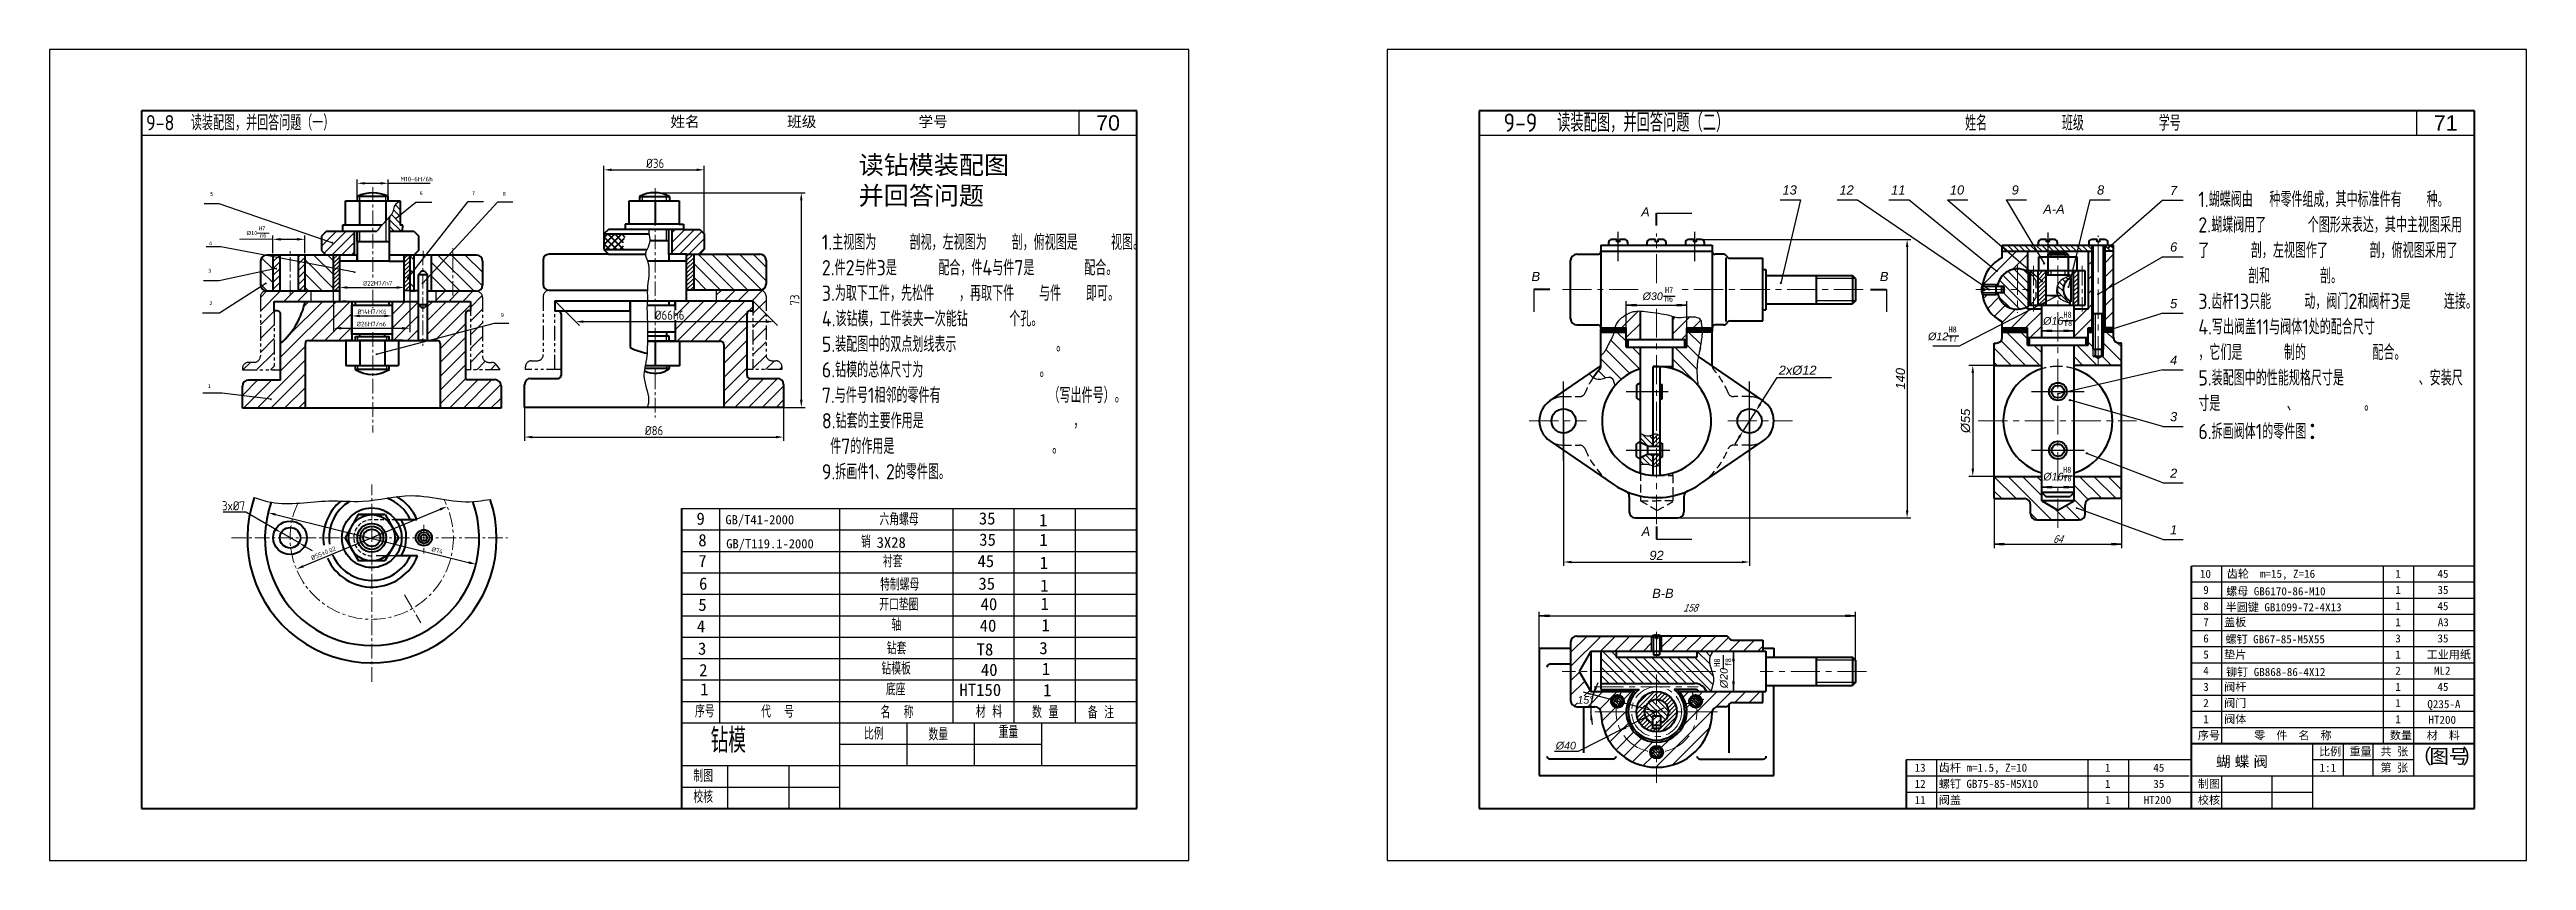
# Model space of a CAD drawing. Header units: millimetres. Extents: x 645 to 2308, y 762 to 2069.
# Drawn here: x 645 to 1454, y 1136 to 1401 of the extents above; entities that cross this region are included whole.
import ezdxf
from ezdxf.enums import TextEntityAlignment as Align

# ---------------------------------------------------------------- set-up
doc = ezdxf.new("R2010")
doc.units = ezdxf.units.MM
for name, pattern in [('CENTER', [50.8, 31.75, -6.35, 6.35, -6.35]), ('DASHED', [19.05, 12.7, -6.35]), ('HIDDEN', [9.525, 6.35, -3.175]), ('PHANTOM', [63.5, 31.75, -6.35, 6.35, -6.35, 6.35, -6.35])]:
    doc.linetypes.add(name, pattern=pattern)
for name, color, linetype, lineweight in [('04', 7, 'DASHED', 25), ('1', 7, 'Continuous', 40), ('点划线', 7, 'CENTER', 15), ('点化线', 7, 'CENTER', 15), ('点画线', 7, 'CENTER', 15), ('粗', 7, 'Continuous', 40), ('粗实线', 7, 'Continuous', 40)]:
    doc.layers.add(name, color=color, linetype=linetype, lineweight=lineweight)
for name, color, linetype in [('10', 56, 'Continuous'), ('2', 7, 'Continuous'), ('3', 8, 'Continuous'), ('4', 134, 'Continuous'), ('8', 5, 'Continuous'), ('ST尺寸', 7, 'Continuous'), ('中心线', 1, 'CENTER'), ('双点画线', 250, 'PHANTOM'), ('尺寸标注', 250, 'Continuous'), ('文字', 7, 'Continuous'), ('答案细实线', 7, 'Continuous'), ('细实线', 7, 'Continuous'), ('虚线', 7, 'HIDDEN')]:
    doc.layers.add(name, color=color, linetype=linetype)
doc.styles.add('DIM', font='ariali.ttf')
doc.styles.add('HZ', font='txt.shx', dxfattribs={"bigfont": 'gbcbig.shx'})
doc.styles.add('style1', font='', dxfattribs={"width": 0.7, "oblique": 15, "height": 3.5})
doc.styles.add('汉字', font='gbenor.shx', dxfattribs={"bigfont": 'gbcbig.shx'})
doc.styles.get('style1').set_extended_font_data('FangSong_GB2312')
doc.dimstyles.new('ISO-25', dxfattribs={"dimtxt": 3, "dimasz": 2.5, "dimexe": 1.25, "dimexo": 0, "dimtad": 1, "dimdec": 0, "dimdsep": 46, "dimtxsty": '汉字', "dimcen": 2.5, "dimadec": 0, "dimazin": 0, "dimtfac": 1, "dimtdec": 0, "dimtmove": 0, "dimatfit": 3, "dimfxl": 0, "dimarcsym": 0})
doc.dimstyles.new('ISO-25$3', dxfattribs={"dimtxt": 3, "dimasz": 2.5, "dimexe": 1.25, "dimexo": 0, "dimtad": 1, "dimtoh": 1, "dimdec": 0, "dimdsep": 46, "dimtxsty": '汉字', "dimcen": 2.5, "dimadec": 0, "dimazin": 2, "dimtfac": 1, "dimtdec": 0, "dimtmove": 0, "dimatfit": 1, "dimldrblk": 'DOTSMALL', "dimfxl": 0, "dimarcsym": 0})
pattern_1 = [(45, (-1621.6667, -85.2549), (-0.6735192, 0.6735192), [])]

msp = doc.modelspace()

# ---------------------------------------------------------------- texts
at = {"layer": '10', "color": 7, "style": 'style1', "width": 1.003}
for s, p in [('H8', (1265.0197, 1307.9264)), ('H8', (1302.5324, 1312.7721)), ('f8', (1302.6923, 1310.0525)), ('f7', (1265.1323, 1304.9222)), ('H8', (1302.407, 1262.0763)), ('f8', (1302.4865, 1259.2553))]:
    msp.add_text(s, height=1.98, dxfattribs=at).set_placement(p, align=Align.BOTTOM_LEFT)
at = {"layer": '10', "color": 7, "style": 'DIM', "oblique": 15, "width": 0.8}
for s, p in [('64', (1299.2502, 1239.0203)), ('158', (1178.4905, 1216.569))]:
    msp.add_text(s, height=2.5, dxfattribs=at).set_placement(p, align=Align.BOTTOM_LEFT)
at = {"layer": '10', "color": 7, "style": 'style1', "width": 1.003}
for s, p in [('H8', (1191.0023, 1199.2689)), ('f8', (1194.6723, 1199.4009))]:
    msp.add_text(s, height=1.98, rotation=90, dxfattribs=at).set_placement(p, align=Align.BOTTOM_LEFT)
at = {"layer": '10', "color": 7, "char_height": 2.5, "attachment_point": 7, "style": 'DIM'}
for s, insert in [('%%c30', (1165.1342, 1319.0018)), ('%%c16', (1295.9162, 1310.9449)), ('%%c12', (1258.328, 1305.8957)), ('%%c16', (1295.9678, 1260.0629)), ('15%%d', (1143.828, 1187.1749)), ('%%c40', (1136.7728, 1172.1794))]:
    msp.add_mtext(s, dxfattribs=dict(at, insert=insert))
at = {"layer": '10', "color": 7, "insert": (1192.9954, 1192.2929), "char_height": 2.5, "attachment_point": 7, "rotation": 90, "style": 'DIM'}
msp.add_mtext('%%c20', dxfattribs=at)
at = {"layer": '8', "color": 7, "style": 'DIM'}
for s, height, p in [('13', 3, (1210.8094, 1352.6779)), ('12', 3, (1229.412, 1352.6779)), ('11', 3, (1246.2707, 1352.6779)), ('10', 3, (1265.4547, 1352.6779)), ('9', 3, (1285.6287, 1352.6779)), ('8', 3, (1313.5233, 1352.6779)), ('7', 3, (1337.358, 1352.5232)), ('A', 3, (1164.6559, 1345.5148)), ('A-A', 3, (1295.9543, 1346.3967)), ('6', 3, (1337.358, 1334.0432)), ('B', 3, (1128.8532, 1324.418)), ('B', 3, (1242.6101, 1324.418)), ('5', 3, (1337.358, 1315.5632)), ('4', 3, (1337.358, 1297.0832)), ('3', 3, (1337.358, 1278.6032)), ('2', 3, (1337.358, 1260.1232)), ('1', 3, (1337.358, 1241.6432)), ('A', 3, (1164.8212, 1241.1186)), ('B-B', 3, (1168.2726, 1220.8619)), ('蝴 蝶 阀', 3.5, (1352.327, 1165.5152))]:
    msp.add_text(s, height=height, dxfattribs=at).set_placement(p, align=Align.BOTTOM_LEFT)
at = {"layer": '8', "color": 7, "style": 'style1', "width": 1.003}
for s, height, p in [('h6', 1.98, (1172.3782, 1317.9417)), ('H7', 1.98, (1172.4292, 1320.7671)), ('10', 2.64, (1347.1118, 1227.5552)), ('齿轮  m=15, Z=16', 2.64, (1355.8836, 1227.5553)), ('1', 2.64, (1410.8946, 1227.5552)), ('45', 2.64, (1424.6618, 1227.5552)), ('9', 2.64, (1348.1946, 1222.2752)), ('螺母 GB6170-86-M10', 2.64, (1355.673, 1221.835)), ('1', 2.64, (1410.8946, 1222.2752)), ('35', 2.64, (1424.6618, 1222.2752)), ('8', 2.64, (1348.1946, 1216.9952)), ('7', 2.64, (1348.1946, 1211.7152)), ('盖板', 2.64, (1355.0194, 1211.7152)), ('半圆键 GB1099-72-4X13', 2.64, (1355.5098, 1216.6185)), ('1', 2.64, (1410.8946, 1216.9952)), ('1', 2.64, (1410.8946, 1211.7152)), ('45', 2.64, (1424.6618, 1216.9952)), ('A3', 2.64, (1424.77, 1211.7152)), ('6', 2.64, (1348.1946, 1206.4352)), ('螺钉 GB67-85-M5X55', 2.64, (1355.4751, 1206.1589)), ('3', 2.64, (1410.8946, 1206.4352)), ('35', 2.64, (1424.6618, 1206.4352)), ('4', 2.64, (1348.1946, 1195.8752)), ('5', 2.64, (1348.1946, 1201.1552)), ('垫片', 2.64, (1355.0194, 1201.1552)), ('铆钉 GB868-86-4X12', 2.64, (1355.6515, 1195.4598)), ('2', 2.64, (1410.8946, 1195.8752)), ('1', 2.64, (1410.8946, 1201.1552)), ('工业用纸', 2.64, (1421.1408, 1201.1552)), ('ML2', 2.64, (1423.5248, 1195.8752)), ('3', 2.64, (1348.1946, 1190.5952)), ('阀杆', 2.64, (1355.0194, 1190.5952)), ('阀门', 2.64, (1355.0194, 1185.3152)), ('1', 2.64, (1410.8946, 1190.5952)), ('45', 2.64, (1424.6618, 1190.5952)), ('2', 2.64, (1348.1946, 1185.3152)), ('1', 2.64, (1348.1946, 1180.0352)), ('阀体', 2.64, (1355.0194, 1180.0352)), ('1', 2.64, (1410.8946, 1185.3152)), ('1', 2.64, (1410.8946, 1180.0352)), ('Q235-A', 2.64, (1421.3627, 1184.9634)), ('HT200', 2.64, (1421.7176, 1179.8397)), ('序号', 2.64, (1346.4341, 1174.7552)), ('零  件  名  称', 2.64, (1364.8449, 1174.7552)), ('比例', 2.64, (1386.0341, 1169.4752)), ('重量', 2.64, (1395.9341, 1169.4752)), ('共 张', 2.64, (1406.0765, 1169.4752)), ('数量', 2.64, (1409.1341, 1174.7552)), ('(   )', 4.62, (1419.905, 1166.7823)), ('材  料', 2.64, (1421.1688, 1174.7552)), ('图号', 4.62, (1422.0631, 1166.3301)), ('13', 2.64, (1253.9411, 1164.1979)), ('齿杆 m=1.5, Z=10', 2.64, (1261.8487, 1164.1979)), ('1', 2.64, (1316.0739, 1164.1979)), ('45', 2.64, (1331.8764, 1164.1979)), ('1:1', 2.64, (1386.1704, 1164.1952)), ('第 张', 2.64, (1406.0765, 1164.1952)), ('12', 2.64, (1253.9411, 1158.9166)), ('11', 2.64, (1253.9411, 1153.6352)), ('螺钉 GB75-85-M5X10', 2.64, (1261.8487, 1158.9166)), ('阀盖', 2.64, (1261.8487, 1153.6352)), ('1', 2.64, (1316.0739, 1158.9166)), ('1', 2.64, (1316.0739, 1153.6352)), ('HT200', 2.64, (1328.7363, 1153.6352)), ('35', 2.64, (1331.8764, 1158.9166)), ('校核', 2.64, (1346.4341, 1153.6352)), ('制图', 2.64, (1346.4341, 1158.9152))]:
    msp.add_text(s, height=height, dxfattribs=at).set_placement(p, align=Align.BOTTOM_LEFT)
at = {"layer": 'ST尺寸', "insert": (1346.5806, 1354.5093), "char_height": 5, "width": 87.576115, "attachment_point": 1, "style": '汉字'}
msp.add_mtext('1.蝴蝶阀由{\\L  }种零件组成，其中标准件有{\\L   }种。\\P2.蝴蝶阀用了{\\L     }个图形来表达，其中主视图采用了{\\L     }剖，左视图作了  {\\L   }剖，俯视图采用了{\\L        }剖和{\\L      }剖。\\P3.齿杆13只能{\\L    }动，阀门2和阀杆3是{\\L    }连接。\\P4.写出阀盖11与阀体1处的配合尺寸{\\L         } ，它们是{\\L     }制的{\\L        }配合。\\P5.装配图中的性能规格尺寸是{\\L         }、安装尺寸是{\\L        }、{\\L        }。\\P6.拆画阀体1的零件图{\\fSimSun|b0|i0|c134|p2;\\H1.167x;：}', dxfattribs=at)
at = {"layer": '尺寸标注', "color": 7, "char_height": 5, "width": 10, "attachment_point": 5}
for s, insert in [('{\\fArial|b0|i0|c0|p34;70}', (990.5938, 1376.9752)), ('{\\fArial|b0|i0|c0|p34;71}', (1427.3491, 1376.9752))]:
    msp.add_mtext(s, dxfattribs=dict(at, insert=insert))
at = {"layer": '文字', "color": 7, "style": '汉字'}
for s, insert, char_height, width, attachment_point in [('9-8  读装配图，并回答问题（一）', (676.4721, 1376.9752), 5, 313.5, 4), ('  9-9  读装配图，并回答问题（二）', (1113.2274, 1376.9752), 6, 313.5, 4), ('姓名         班级         学号', (1270.4285, 1379.4466), 5, 109.776471, 1)]:
    msp.add_mtext(s, dxfattribs=dict(at, insert=insert, char_height=char_height, width=width, attachment_point=attachment_point))
at = {"layer": '文字', "color": 7, "insert": (842.9468, 1377.2028), "char_height": 3.5, "width": 313.5, "attachment_point": 4}
msp.add_mtext('{\\fSimSun|b0|i0|c134|p2;  姓名            班级              学号}', dxfattribs=at)
at = {"layer": '点划线', "insert": (909.1607, 1366.2441), "char_height": 6, "width": 82.570316, "attachment_point": 1, "style": 'HZ'}
msp.add_mtext('{\\fSimSun|b0|i0|c134|p2;读钻模装配图\\P并回答问题}', dxfattribs=at)
at = {"layer": '细实线', "attachment_point": 1}
for s, insert, char_height, width in [('5', (697.4134, 1354.4376), 1.3, 2.343085), ('6', (765.8051, 1354.7011), 1.3, 2.343085), ('7', (782.8959, 1354.7011), 1.3, 2.343085), ('8', (792.9574, 1354.4945), 1.3, 2.343085), ('H7', (713.3929, 1343.1832), 1.3, 2.343085), ('4', (697.0346, 1338.263), 1.3, 2.343085), ('%%C10', (709.252, 1341.6727), 1.3, 2.343085), ('n6', (713.6926, 1340.8405), 1.3, 2.343085), ('3', (696.7985, 1329.3525), 1.3, 2.343085), ('2', (697.149, 1318.7393), 1.3, 2.343085), ('1', (696.6229, 1291.6563), 1.3, 2.343085), ('9', (856.2141, 1249.6859), 4, 21.238458), ('GB/T41-2000', (865.6583, 1248.8284), 3, 34.48277), ('{\\Fgbenor,gbcbig|c134;六角螺母}', (915.9684, 1249.4996), 4, 29.061091), ('35', (948.4001, 1249.7471), 4, 21.238458), ('1', (968.1009, 1249.2168), 4, 21.238458), ('8', (856.8107, 1242.6487), 4, 21.238458), ('GB/T119.1-2000', (865.9291, 1240.984), 3, 19.810362), ('{\\Fgbenor,gbcbig|c134;\\H1.143x;销\\H0.8751x; }3X28', (909.931, 1242.1441), 3.5, 41.469423), ('35', (948.5308, 1242.8223), 4, 21.238458), ('1', (968.1771, 1242.7222), 4, 21.238458), ('7', (856.8107, 1235.85), 4, 21.238458), ('{\\Fgbenor,gbcbig|c134;衬套}', (917.1005, 1235.7316), 4, 29.061091), ('45', (947.9573, 1235.8249), 4, 21.238458), ('1', (968.2945, 1235.2603), 4, 21.238458), ('5', (856.8107, 1221.5371), 4, 21.238458), ('6', (857.0493, 1228.455), 4, 21.238458), ('{\\Fgbenor,gbcbig|c134;开口垫圈}', (915.8939, 1221.6109), 4, 29.061091), ('{\\Fgbenor,gbcbig|c134;特制螺母}', (916.1571, 1228.1875), 4, 29.061091), ('35', (948.2694, 1228.4502), 4, 21.238458), ('40', (948.9832, 1221.7596), 4, 21.238458), ('1', (968.4327, 1227.7984), 4, 21.238458), ('1', (968.5714, 1221.8472), 4, 21.238458), ('4', (856.3334, 1214.4999), 4, 21.238458), ('{\\Fgbenor,gbcbig|c134;轴}', (919.8607, 1214.9919), 4, 29.061091), ('40', (948.6901, 1214.7269), 4, 21.238458), ('1', (968.8479, 1214.8573), 4, 21.238458), ('3', (856.6914, 1207.2241), 4, 21.238458), ('{\\Fgbenor,gbcbig|c134;钻套}', (918.3455, 1207.35), 4, 29.061091), ('T8', (947.6821, 1206.9616), 4, 21.238458), ('3', (968.1567, 1207.3868), 4, 21.238458), ('2', (857.0909, 1200.1869), 4, 21.238458), ('{\\Fgbenor,gbcbig|c134;钻模板}', (916.6083, 1200.7086), 4, 21.238458), ('40', (949.0645, 1200.2825), 4, 21.238458), ('1', (968.9861, 1200.5824), 4, 21.238458), ('1', (857.4313, 1193.9214), 4, 21.238458), ('{\\Fgbenor,gbcbig|c134;底座}', (918.046, 1193.9145), 4, 21.238458), ('HT150', (942.0831, 1193.7431), 4, 21.238458), ('1', (969.4008, 1193.6352), 4, 21.238458), ('{\\Fgbenor,gbcbig|c134;序号}', (855.729, 1186.7743), 4, 21.238458), ('{\\Fgbenor,gbcbig|c134;代  号}', (877.3016, 1186.6138), 4, 21.238458), ('{\\Fgbenor,gbcbig|c134;名  称}', (916.3134, 1186.4719), 4, 21.238458), ('{\\Fgbenor,gbcbig|c134;材 料}', (947.4395, 1186.6401), 4, 21.238458), ('{\\Fgbenor,gbcbig|c134;数 量}', (965.7787, 1186.4719), 4, 21.238458), ('{\\Fgbenor,gbcbig|c134;备 注}', (983.9865, 1186.3433), 4, 21.238458), (' {\\Fgbenor,gbcbig|c134;钻模}', (855.3931, 1179.167), 8, 45.601556), ('{\\Fgbenor,gbcbig|c134;比例}', (910.921, 1179.4691), 4, 21.238458), ('{\\Fgbenor,gbcbig|c134;数量}', (931.9512, 1179.1998), 4, 21.238458), ('{\\Fgbenor,gbcbig|c134;重量}', (954.8688, 1180.0078), 4, 21.238458), ('{\\Fgbenor,gbcbig|c134;制图}', (855.2034, 1165.6616), 4, 21.238458), ('{\\Fgbenor,gbcbig|c134;校核}', (855.2034, 1158.7973), 4, 21.238458)]:
    msp.add_mtext(s, dxfattribs=dict(at, insert=insert, char_height=char_height, width=width))
at = {"layer": '细实线', "insert": (897.1439, 1340.499), "char_height": 5, "width": 104.292083, "attachment_point": 1, "style": '汉字'}
msp.add_mtext('1.主视图为{\\L    }剖视，左视图为{\\L   }剖，俯视图是{\\L    }视图。\\P2.件2与件3是{\\L     }配合，件4与件7是{\\L      }配合。\\P3.为取下工件，先松件{\\L   }，再取下件{\\L   }与件{\\L   }即可。\\P4.该钻模，工件装夹一次能钻{\\L     }个孔。\\P5.装配图中的双点划线表示 {\\L           }。\\P6.钻模的总体尺寸为 {\\L             }。\\P7.与件号1相邻的零件有{\\L             }（写出件号）。\\P8.钻套的主要作用是{\\L                  }，\\P 件7的作用是{\\L                   }。\\P9.拆画件1、2的零件图。', dxfattribs=at)
at = {"layer": '细实线', "color": 7, "insert": (792.3387, 1314.8591), "char_height": 1.3, "width": 2.343085, "attachment_point": 1}
msp.add_mtext('9', dxfattribs=at)

# ---------------------------------------------------------------- blocks, each defined once
blk = doc.blocks.new('*D291')
at = {"layer": 'Defpoints', "color": 0, "transparency": 16777216}
for p in [(858.77, 1361.66), (826, 1340.7), (858.77, 1340.7)]:
    blk.add_point(p, dxfattribs=at)
at = {"layer": '细实线', "color": 0, "lineweight": -2, "transparency": 16777216}
for p, q in [((826, 1340.7), (826, 1362.91)), ((828.5, 1361.66), (856.27, 1361.66)), ((858.77, 1340.7), (858.77, 1362.91))]:
    blk.add_line(p, q, dxfattribs=at)
at = {"layer": '细实线', "color": 0, "transparency": 16777216}
for points in [[(828.5, 1362.07), (828.5, 1361.24), (826, 1361.66)], [(856.27, 1362.07), (856.27, 1361.24), (858.77, 1361.66)]]:
    blk.add_solid(points, dxfattribs=at)
at = {"layer": '细实线', "color": 0, "transparency": 16777216, "insert": (842.72, 1363.78), "char_height": 3, "attachment_point": 5, "style": '汉字'}
blk.add_mtext('%%c36', dxfattribs=at)
blk = doc.blocks.new('*D292')
at = {"layer": 'Defpoints', "color": 0, "transparency": 16777216}
for p in [(800.06, 1284.01), (884.64, 1284.01), (884.64, 1274.33)]:
    blk.add_point(p, dxfattribs=at)
at = {"layer": '细实线', "color": 0, "lineweight": -2, "transparency": 16777216}
for p, q in [((800.06, 1284.01), (800.06, 1273.08)), ((884.64, 1284.01), (884.64, 1273.08)), ((802.56, 1274.33), (882.14, 1274.33))]:
    blk.add_line(p, q, dxfattribs=at)
at = {"layer": '细实线', "color": 0, "transparency": 16777216}
for points in [[(802.56, 1274.74), (802.56, 1273.91), (800.06, 1274.33)], [(882.14, 1274.74), (882.14, 1273.91), (884.64, 1274.33)]]:
    blk.add_solid(points, dxfattribs=at)
at = {"layer": '细实线', "color": 0, "transparency": 16777216, "insert": (842.35, 1276.45), "char_height": 3, "attachment_point": 5, "style": '汉字'}
blk.add_mtext('%%c86', dxfattribs=at)
blk = doc.blocks.new('*D293')
at = {"layer": 'Defpoints', "color": 0, "transparency": 16777216}
for p in [(842.72, 1354.19), (842.72, 1284.01), (890.43, 1284.01)]:
    blk.add_point(p, dxfattribs=at)
at = {"layer": '细实线', "color": 0, "lineweight": -2, "transparency": 16777216}
for p, q in [((842.72, 1354.19), (891.68, 1354.19)), ((890.43, 1351.69), (890.43, 1286.51)), ((842.72, 1284.01), (891.68, 1284.01))]:
    blk.add_line(p, q, dxfattribs=at)
at = {"layer": '细实线', "color": 0, "transparency": 16777216}
for points in [[(890.02, 1351.69), (890.85, 1351.69), (890.43, 1354.19)], [(890.02, 1286.51), (890.85, 1286.51), (890.43, 1284.01)]]:
    blk.add_solid(points, dxfattribs=at)
at = {"layer": '细实线', "color": 0, "transparency": 16777216, "insert": (888.31, 1319.1), "char_height": 3, "attachment_point": 5, "rotation": 90, "style": '汉字'}
blk.add_mtext('73', dxfattribs=at)
blk = doc.blocks.new('*D294')
at = {"layer": 'Defpoints', "color": 0, "transparency": 16777216}
for p in [(720.61, 1243.1), (726.43, 1239.75)]:
    blk.add_point(p, dxfattribs=at)
at = {"layer": '细实线', "color": 0, "lineweight": -2, "transparency": 16777216}
for p, q in [((709.06, 1249.76), (701.68, 1249.76)), ((718.44, 1244.35), (709.06, 1249.76)), ((726.43, 1239.75), (720.61, 1243.1)), ((728.6, 1238.5), (730.76, 1237.25))]:
    blk.add_line(p, q, dxfattribs=at)
at = {"layer": '细实线', "color": 0, "transparency": 16777216}
for points in [[(718.65, 1244.71), (718.23, 1243.99), (720.61, 1243.1)], [(728.8, 1238.86), (728.39, 1238.14), (726.43, 1239.75)]]:
    blk.add_solid(points, dxfattribs=at)
at = {"layer": '细实线', "color": 0, "transparency": 16777216, "insert": (705.06, 1251.88), "char_height": 3, "attachment_point": 5, "style": '汉字'}
blk.add_mtext('3x%%C7', dxfattribs=at)
blk = doc.blocks.new('_DotSmall')
at = {"color": 0, "linetype": 'ByBlock', "const_width": 0.5}
blk.add_lwpolyline([(-0.0625, 0, 1), (0.0625, 0, 1)], format="xyb", close=True, dxfattribs=at)
blk = doc.blocks.new('*D295')
at = {"layer": 'Defpoints', "color": 0, "transparency": 16777216}
for p in [(745.42, 1352.92), (755.57, 1357.25), (755.57, 1352.92)]:
    blk.add_point(p, dxfattribs=at)
at = {"layer": '细实线', "color": 0, "lineweight": -2, "transparency": 16777216}
for p, q in [((745.42, 1352.92), (745.42, 1358.5)), ((747.92, 1357.25), (753.07, 1357.25)), ((755.57, 1352.92), (755.57, 1358.5)), ((755.57, 1357.25), (769.28, 1357.25))]:
    blk.add_line(p, q, dxfattribs=at)
at = {"layer": '细实线', "color": 0, "transparency": 16777216}
for points in [[(747.92, 1357.67), (747.92, 1356.84), (745.42, 1357.25)], [(753.07, 1357.67), (753.07, 1356.84), (755.57, 1357.25)]]:
    blk.add_solid(points, dxfattribs=at)
at = {"layer": '细实线', "color": 0, "transparency": 16777216, "insert": (764.82, 1358.63), "char_height": 1.5, "attachment_point": 5, "style": '汉字'}
blk.add_mtext('M10-6H/6h', dxfattribs=at)
blk = doc.blocks.new('*D296')
at = {"layer": 'Defpoints', "color": 0, "transparency": 16777216}
for p in [(737.72, 1318.68), (762.61, 1322.17), (762.61, 1309.89)]:
    blk.add_point(p, dxfattribs=at)
at = {"layer": '细实线', "color": 0, "lineweight": -2, "transparency": 16777216}
for p, q in [((737.72, 1318.68), (737.72, 1308.64)), ((762.61, 1322.17), (762.61, 1308.64)), ((740.22, 1309.89), (760.11, 1309.89))]:
    blk.add_line(p, q, dxfattribs=at)
at = {"layer": '细实线', "color": 0, "transparency": 16777216}
for points in [[(740.22, 1310.31), (740.22, 1309.48), (737.72, 1309.89)], [(760.11, 1310.31), (760.11, 1309.48), (762.61, 1309.89)]]:
    blk.add_solid(points, dxfattribs=at)
at = {"layer": '细实线', "color": 0, "transparency": 16777216, "insert": (750.09, 1311.27), "char_height": 1.5, "attachment_point": 5, "style": '汉字'}
blk.add_mtext('%%c26H7/n6', dxfattribs=at)
blk = doc.blocks.new('*D290')
at = {"layer": 'Defpoints', "color": 0, "transparency": 16777216}
for p in [(809.97, 1318.87), (874.63, 1318.87), (881.44, 1312.05)]:
    blk.add_point(p, dxfattribs=at)
at = {"layer": '细实线', "color": 0, "lineweight": -2, "transparency": 16777216}
for p, q in [((809.97, 1318.87), (818.03, 1310.8)), ((874.63, 1318.87), (882.69, 1310.8)), ((819.28, 1312.05), (878.94, 1312.05))]:
    blk.add_line(p, q, dxfattribs=at)
at = {"layer": '细实线', "color": 0, "transparency": 16777216}
for points in [[(819.28, 1312.47), (819.28, 1311.63), (816.78, 1312.05)], [(878.94, 1312.47), (878.94, 1311.63), (881.44, 1312.05)]]:
    blk.add_solid(points, dxfattribs=at)
at = {"layer": '细实线', "color": 0, "transparency": 16777216, "insert": (847.43, 1314.17), "char_height": 3, "attachment_point": 5, "style": '汉字'}
blk.add_mtext('%%C66h6', dxfattribs=at)
blk = doc.blocks.new('*D297')
at = {"layer": 'Defpoints', "color": 0, "transparency": 16777216}
for p in [(774.79, 1251.65), (725.56, 1231.2)]:
    blk.add_point(p, dxfattribs=at)
at = {"layer": '细实线', "color": 0, "lineweight": -2, "transparency": 16777216}
blk.add_line((772.48, 1250.69), (727.87, 1232.16), dxfattribs=at)
at = {"layer": '细实线', "color": 0, "transparency": 16777216}
for points in [[(772.32, 1251.07), (772.64, 1250.3), (774.79, 1251.65)], [(727.71, 1232.54), (728.03, 1231.77), (725.56, 1231.2)]]:
    blk.add_solid(points, dxfattribs=at)
at = {"layer": '细实线', "color": 0, "transparency": 16777216, "insert": (734.37, 1236.4), "char_height": 1.5, "attachment_point": 5, "rotation": 22.55686, "style": '汉字'}
blk.add_mtext('\\A0;%%C55±0.02', dxfattribs=at)
blk = doc.blocks.new('*D298')
at = {"layer": 'Defpoints', "color": 0, "transparency": 16777216}
for p in [(716.34, 1249.62), (784.24, 1232.75)]:
    blk.add_point(p, dxfattribs=at)
at = {"layer": '细实线', "color": 0, "lineweight": -2, "transparency": 16777216}
blk.add_line((718.77, 1249.02), (781.82, 1233.35), dxfattribs=at)
at = {"layer": '细实线', "color": 0, "transparency": 16777216}
for points in [[(718.87, 1249.43), (718.67, 1248.62), (716.34, 1249.62)], [(781.92, 1233.76), (781.72, 1232.95), (784.24, 1232.75)]]:
    blk.add_solid(points, dxfattribs=at)
at = {"layer": '细实线', "color": 0, "transparency": 16777216, "insert": (771.6, 1237.31), "char_height": 1.5, "attachment_point": 5, "rotation": 346.04218, "style": '汉字'}
blk.add_mtext('%%C74', dxfattribs=at)
blk = doc.blocks.new('*D299')
at = {"layer": 'Defpoints', "color": 0, "transparency": 16777216}
for p in [(739.68, 1322.1), (760.79, 1323.21), (760.79, 1322.17)]:
    blk.add_point(p, dxfattribs=at)
at = {"layer": '细实线', "color": 0, "lineweight": -2, "transparency": 16777216}
for p, q in [((739.68, 1322.1), (739.68, 1324.46)), ((742.18, 1323.21), (758.29, 1323.21)), ((760.79, 1322.17), (760.79, 1324.46))]:
    blk.add_line(p, q, dxfattribs=at)
at = {"layer": '细实线', "color": 0, "transparency": 16777216}
for points in [[(742.18, 1323.63), (742.18, 1322.79), (739.68, 1323.21)], [(758.29, 1323.63), (758.29, 1322.79), (760.79, 1323.21)]]:
    blk.add_solid(points, dxfattribs=at)
at = {"layer": '细实线', "color": 0, "transparency": 16777216, "insert": (752.08, 1324.59), "char_height": 1.5, "attachment_point": 5, "style": '汉字'}
blk.add_mtext('%%c22H7/h7', dxfattribs=at)
blk = doc.blocks.new('*D300')
at = {"layer": 'Defpoints', "color": 0, "transparency": 16777216}
for p in [(743.73, 1312.72), (756.82, 1313.92), (756.82, 1312.72)]:
    blk.add_point(p, dxfattribs=at)
at = {"layer": '细实线', "color": 0, "lineweight": -2, "transparency": 16777216}
for p, q in [((743.73, 1312.72), (743.73, 1315.17)), ((746.23, 1313.92), (754.32, 1313.92)), ((756.82, 1312.72), (756.82, 1315.17))]:
    blk.add_line(p, q, dxfattribs=at)
at = {"layer": '细实线', "color": 0, "transparency": 16777216}
for points in [[(746.23, 1314.34), (746.23, 1313.5), (743.73, 1313.92)], [(754.32, 1314.34), (754.32, 1313.5), (756.82, 1313.92)]]:
    blk.add_solid(points, dxfattribs=at)
at = {"layer": '细实线', "color": 0, "transparency": 16777216, "insert": (750.27, 1315.29), "char_height": 1.5, "attachment_point": 5, "style": '汉字'}
blk.add_mtext('%%C14H7/K6', dxfattribs=at)
blk = doc.blocks.new('*U289')
at = {"layer": '2'}
for p, q in [((-117, 184), (-118, 183.7)), ((-116.1, 184.1), (-117, 184)), ((-115.2, 184.2), (-116.1, 184.1)), ((-114.2, 184.3), (-115.2, 184.2)), ((-113.3, 184.2), (-114.2, 184.3)), ((-112.2, 184.2), (-113.3, 184.2)), ((-111.1, 184), (-112.2, 184.2)), ((-109.9, 183.9), (-111.1, 184)), ((-108.7, 183.7), (-109.9, 183.9)), ((-127.2, 172.1), (-127.4, 171.5)), ((-127, 172.7), (-127.2, 172.1)), ((-126.8, 173.3), (-127, 172.7)), ((-126.7, 174), (-126.8, 173.3)), ((-126.5, 174.7), (-126.7, 174)), ((-126.4, 175.5), (-126.5, 174.7)), ((-126.1, 176.3), (-126.4, 175.5)), ((-125.9, 177.1), (-126.1, 176.3)), ((-125.5, 177.9), (-125.9, 177.1)), ((-125, 178.7), (-125.5, 177.9)), ((-124.3, 179.5), (-125, 178.7)), ((-123.6, 180.2), (-124.3, 179.5)), ((-122.8, 181), (-123.6, 180.2)), ((-121.9, 181.6), (-122.8, 181)), ((-120.9, 182.3), (-121.9, 181.6)), ((-119.9, 182.8), (-120.9, 182.3)), ((-118.9, 183.3), (-119.9, 182.8)), ((-118, 183.7), (-118.9, 183.3)), ((-107.3, 183.6), (-108.7, 183.7)), ((-105.9, 183.4), (-107.3, 183.6)), ((-104.5, 183.2), (-105.9, 183.4)), ((-103.1, 182.9), (-104.5, 183.2)), ((-101.9, 182.7), (-103.1, 182.9)), ((-100.7, 182.5), (-101.9, 182.7)), ((-99.7, 182.3), (-100.7, 182.5)), ((-98.8, 182.1), (-99.7, 182.3)), ((-98.1, 181.8), (-98.8, 182.1)), ((-97.5, 181.6), (-98.1, 181.8)), ((-97, 181.5), (-97.5, 181.6)), ((-96.4, 181.3), (-97, 181.5)), ((-95.8, 181.2), (-96.4, 181.3)), ((-95.1, 181.1), (-95.8, 181.2)), ((-94.3, 181.1), (-95.1, 181.1)), ((-93.3, 181.1), (-94.3, 181.1)), ((-92.2, 181.2), (-93.3, 181.1)), ((-91, 181.3), (-92.2, 181.2)), ((-89.7, 181.3), (-91, 181.3)), ((-88.5, 181.4), (-89.7, 181.3)), ((-87.3, 181.3), (-88.5, 181.4)), ((-86.3, 181.3), (-87.3, 181.3)), ((-85.4, 181.1), (-86.3, 181.3)), ((-84.6, 180.9), (-85.4, 181.1)), ((-84.1, 180.5), (-84.6, 180.9)), ((-83.7, 180.1), (-84.1, 180.5)), ((-83.5, 179.7), (-83.7, 180.1)), ((-83.3, 179.2), (-83.5, 179.7)), ((-83.2, 178.7), (-83.3, 179.2)), ((-83.2, 178.2), (-83.2, 178.7)), ((-83.1, 177.8), (-83.2, 178.2)), ((-83.1, 177.3), (-83.1, 177.8)), ((-83.1, 177), (-83.1, 177.3)), ((-83, 176.7), (-83.1, 177)), ((-83, 176.3), (-83, 176.7)), ((-82.9, 176), (-83, 176.3)), ((-83, 171.3), (-82.9, 172)), ((-82.9, 175.7), (-82.9, 176)), ((-82.9, 175.5), (-82.9, 175.7)), ((-82.8, 175.1), (-82.9, 175.5)), ((-82.9, 172.6), (-82.8, 173.1)), ((-82.9, 172), (-82.9, 172.6)), ((-82.8, 174.8), (-82.8, 175.1)), ((-82.8, 174.4), (-82.8, 174.8)), ((-82.8, 174), (-82.8, 174.4)), ((-82.8, 173.6), (-82.8, 174)), ((-82.8, 173.1), (-82.8, 173.6)), ((-132.8, 162.6), (-133, 162.5)), ((-132.6, 162.8), (-132.8, 162.6)), ((-132.4, 163), (-132.6, 162.8)), ((-132.1, 163.3), (-132.4, 163)), ((-131.8, 163.6), (-132.1, 163.3)), ((-131.5, 163.9), (-131.8, 163.6)), ((-131.2, 164.3), (-131.5, 163.9)), ((-131, 164.7), (-131.2, 164.3)), ((-130.7, 165.1), (-131, 164.7)), ((-130.5, 165.6), (-130.7, 165.1)), ((-130.2, 166.1), (-130.5, 165.6)), ((-130, 166.6), (-130.2, 166.1)), ((-129.7, 167.1), (-130, 166.6)), ((-129.5, 167.7), (-129.7, 167.1)), ((-129.2, 168.2), (-129.5, 167.7)), ((-129, 168.7), (-129.2, 168.2)), ((-128.7, 169.2), (-129, 168.7)), ((-128.4, 169.6), (-128.7, 169.2)), ((-128.1, 170.1), (-128.4, 169.6)), ((-127.9, 170.5), (-128.1, 170.1)), ((-127.6, 171), (-127.9, 170.5)), ((-127.4, 171.5), (-127.6, 171)), ((-85.1, 159.9), (-85, 160.6)), ((-85.1, 159.1), (-85.1, 159.9)), ((-85, 160.6), (-84.8, 161.2)), ((-84.8, 161.2), (-84.7, 161.9)), ((-84.7, 161.9), (-84.6, 162.5)), ((-84.6, 162.5), (-84.5, 163.1)), ((-84.5, 163.1), (-84.3, 163.7)), ((-84.3, 163.7), (-84.2, 164.4)), ((-84.2, 164.4), (-84, 165.1)), ((-84, 165.1), (-83.9, 165.8)), ((-83.9, 165.8), (-83.7, 166.6)), ((-83.7, 166.6), (-83.6, 167.4)), ((-83.6, 167.4), (-83.4, 168.2)), ((-83.4, 168.2), (-83.3, 169.1)), ((-83.3, 169.1), (-83.2, 169.9)), ((-83.2, 169.9), (-83.1, 170.6)), ((-83.1, 170.6), (-83, 171.3)), ((-85.4, 155.7), (-85.3, 156.6)), ((-85.4, 154.8), (-85.4, 155.7)), ((-85.4, 153.8), (-85.4, 154.8)), ((-85.3, 153), (-85.4, 153.8)), ((-85.3, 157.4), (-85.2, 158.3)), ((-85.3, 156.6), (-85.3, 157.4)), ((-85.3, 152.1), (-85.3, 153)), ((-85.2, 151.2), (-85.3, 152.1)), ((-85.2, 158.3), (-85.1, 159.1)), ((-85.2, 150.4), (-85.2, 151.2)), ((-85.1, 149.7), (-85.2, 150.4)), ((-85, 149), (-85.1, 149.7)), ((-85, 148.4), (-85, 149)), ((-84.9, 147.8), (-85, 148.4)), ((-84.8, 147.4), (-84.9, 147.8, 1))]:
    blk.add_line(p, q, dxfattribs=at)
blk = doc.blocks.new('*D399')
at = {"layer": 'Defpoints', "color": 0, "transparency": 16777216}
for p in [(1184.38, 1338.89), (1176.62, 1247.94), (1251.5, 1247.94)]:
    blk.add_point(p, dxfattribs=at)
at = {"layer": '尺寸标注', "color": 0, "lineweight": -2, "transparency": 16777216}
for p, q in [((1184.38, 1338.89), (1252.75, 1338.89)), ((1251.5, 1336.39), (1251.5, 1250.44)), ((1176.62, 1247.94), (1252.75, 1247.94))]:
    blk.add_line(p, q, dxfattribs=at)
at = {"layer": '尺寸标注', "color": 0, "transparency": 16777216}
for points in [[(1251.08, 1336.39), (1251.92, 1336.39), (1251.5, 1338.89)], [(1251.08, 1250.44), (1251.92, 1250.44), (1251.5, 1247.94)]]:
    blk.add_solid(points, dxfattribs=at)
at = {"layer": '尺寸标注', "color": 0, "transparency": 16777216, "insert": (1249.34, 1293.41), "char_height": 3, "attachment_point": 5, "rotation": 90, "style": 'DIM'}
blk.add_mtext('140', dxfattribs=at)
blk = doc.blocks.new('*D400')
at = {"layer": 'Defpoints', "color": 0, "transparency": 16777216}
for p in [(1202.18, 1282.96), (1197.92, 1276.28)]:
    blk.add_point(p, dxfattribs=at)
at = {"layer": '尺寸标注', "color": 0, "lineweight": -2, "transparency": 16777216}
for p, q in [((1203.52, 1285.07), (1209.07, 1293.79)), ((1209.07, 1293.79), (1221.83, 1293.79)), ((1197.92, 1276.28), (1202.18, 1282.96)), ((1196.58, 1274.17), (1195.24, 1272.06))]:
    blk.add_line(p, q, dxfattribs=at)
at = {"layer": '尺寸标注', "color": 0, "transparency": 16777216}
for points in [[(1203.17, 1285.29), (1203.87, 1284.84), (1202.18, 1282.96)], [(1196.23, 1274.4), (1196.93, 1273.95), (1197.92, 1276.28)]]:
    blk.add_solid(points, dxfattribs=at)
at = {"layer": '尺寸标注', "color": 0, "transparency": 16777216, "insert": (1215.76, 1298.62), "char_height": 3, "attachment_point": 5, "style": 'DIM'}
blk.add_mtext('\\P2x%%C12', dxfattribs=at)
blk = doc.blocks.new('*D401')
at = {"layer": 'Defpoints', "color": 0, "transparency": 16777216}
for p in [(1279.94, 1297.77), (1272.94, 1261.47), (1279.94, 1261.47)]:
    blk.add_point(p, dxfattribs=at)
at = {"layer": '尺寸标注', "color": 0, "lineweight": -2, "transparency": 16777216}
for p, q in [((1279.94, 1297.77), (1271.69, 1297.77)), ((1272.94, 1295.27), (1272.94, 1263.97)), ((1279.94, 1261.47), (1271.69, 1261.47))]:
    blk.add_line(p, q, dxfattribs=at)
at = {"layer": '尺寸标注', "color": 0, "transparency": 16777216}
for points in [[(1272.53, 1295.27), (1273.36, 1295.27), (1272.94, 1297.77)], [(1272.53, 1263.97), (1273.36, 1263.97), (1272.94, 1261.47)]]:
    blk.add_solid(points, dxfattribs=at)
at = {"layer": '尺寸标注', "color": 0, "transparency": 16777216, "insert": (1270.61, 1279.62), "char_height": 3, "attachment_point": 5, "rotation": 90, "style": 'DIM'}
blk.add_mtext('%%C55', dxfattribs=at)
blk = doc.blocks.new('*D402')
at = {"layer": 'Defpoints', "color": 0, "transparency": 16777216}
for p in [(1139.33, 1279.62), (1200.05, 1279.62), (1200.05, 1233.5)]:
    blk.add_point(p, dxfattribs=at)
at = {"layer": '尺寸标注', "color": 0, "lineweight": -2, "transparency": 16777216}
for p, q in [((1139.33, 1279.62), (1139.33, 1232.25)), ((1200.05, 1279.62), (1200.05, 1232.25)), ((1141.83, 1233.5), (1197.55, 1233.5))]:
    blk.add_line(p, q, dxfattribs=at)
at = {"layer": '尺寸标注', "color": 0, "transparency": 16777216}
for points in [[(1141.83, 1233.91), (1141.83, 1233.08), (1139.33, 1233.5)], [(1197.55, 1233.91), (1197.55, 1233.08), (1200.05, 1233.5)]]:
    blk.add_solid(points, dxfattribs=at)
at = {"layer": '尺寸标注', "color": 0, "transparency": 16777216, "insert": (1169.69, 1235.65), "char_height": 3, "attachment_point": 5, "style": 'DIM'}
blk.add_mtext('92', dxfattribs=at)

# ---------------------------------------------------------------- dimensions: what is measured, and where the dimension line sits
at = {"layer": '尺寸标注'}
for base, p1, p2, text, picture, middle in [((1251.5004, 1247.94), (1184.3756, 1338.888), (1176.6206, 1247.94), '140', '*D399', (1249.3437, 1293.414)), ((1272.9421, 1261.47), (1279.9433, 1297.77), (1279.9433, 1261.47), '%%C55', '*D401', (1270.6094, 1279.62))]:
    dim = msp.add_linear_dim(base=base, p1=p1, p2=p2, angle=90, text=text, dimstyle='ISO-25', override={"dimtxsty": 'DIM', "dimfxl": 1.25, "dimarcsym": 2}, dxfattribs=at)
    dim.commit()
    dim.dimension.update_dxf_attribs({"geometry": picture, "text_midpoint": middle})
dim = msp.add_diameter_dim_2p(p1=(1197.9232, 1276.28), p2=(1202.1781, 1282.96), text='\\P2x%%C12', dimstyle='ISO-25$3', override={"dimtxsty": 'DIM', "dimfxl": 1.25, "dimarcsym": 2}, dxfattribs=at)
dim.commit()
dim.dimension.update_dxf_attribs({"geometry": '*D400', "text_midpoint": (1215.7627, 1293.7863), "dimtype": 163})
dim = msp.add_linear_dim(base=(1200.0506, 1233.4964), p1=(1139.3306, 1279.62), p2=(1200.0506, 1279.62), text='92', dimstyle='ISO-25', override={"dimtxsty": 'DIM', "dimfxl": 1.25, "dimarcsym": 2}, dxfattribs=at)
dim.commit()
dim.dimension.update_dxf_attribs({"geometry": '*D402', "text_midpoint": (1169.6906, 1233.4964), "dimtype": 160})
at = {"layer": '细实线'}
dim = msp.add_linear_dim(base=(755.5733, 1357.254), p1=(745.4207, 1352.9167), p2=(755.5733, 1352.9167), text='M10-6H/6h', dimstyle='ISO-25', override={"dimtxt": 1.5}, dxfattribs=at)
dim.commit()
dim.dimension.update_dxf_attribs({"geometry": '*D295', "text_midpoint": (764.8233, 1357.254), "dimtype": 160})
at = {"layer": '细实线', "color": 7}
dim = msp.add_linear_dim(base=(858.7672, 1361.657), p1=(825.9972, 1340.6978), p2=(858.7672, 1340.6978), text='%%c36', dimstyle='ISO-25', dxfattribs=at)
dim.commit()
dim.dimension.update_dxf_attribs({"geometry": '*D291', "text_midpoint": (842.716, 1361.657), "dimtype": 160})
at = {"layer": '细实线'}
dim = msp.add_linear_dim(base=(890.4348, 1284.011), p1=(842.716, 1354.1862), p2=(842.716, 1284.011), angle=90, text='73', dimstyle='ISO-25', dxfattribs=at)
dim.commit()
dim.dimension.update_dxf_attribs({"geometry": '*D293', "text_midpoint": (888.3098, 1319.0986)})
at = {"layer": '细实线', "color": 7}
for base, p1, p2, text, picture, middle in [((762.6094, 1309.8931), (737.7175, 1318.6834), (762.6094, 1322.1663), '%%c26H7/n6', '*D296', (750.091, 1309.8931)), ((760.7936, 1323.2111), (739.6842, 1322.1002), (760.7936, 1322.1735), '%%c22H7/h7', '*D299', (752.0757, 1323.2111))]:
    dim = msp.add_linear_dim(base=base, p1=p1, p2=p2, text=text, dimstyle='ISO-25', override={"dimtxt": 1.5}, dxfattribs=at)
    dim.commit()
    dim.dimension.update_dxf_attribs({"geometry": picture, "text_midpoint": middle, "dimtype": 160})
at = {"layer": '细实线'}
dim = msp.add_linear_dim(base=(881.4429, 1312.0492), p1=(809.9671, 1318.867), p2=(874.6251, 1318.867), text='%%C66h6', dimstyle='ISO-25', dxfattribs=at)
dim.commit()
dim.dimension.update_dxf_attribs({"geometry": '*D290', "text_midpoint": (847.43, 1312.0492), "dimtype": 160})
at = {"layer": '细实线', "color": 7}
dim = msp.add_linear_dim(base=(756.816, 1313.9193), p1=(743.7275, 1312.72), p2=(756.816, 1312.72), text='%%C14H7/K6', dimstyle='ISO-25', override={"dimtxt": 1.5}, dxfattribs=at)
dim.commit()
dim.dimension.update_dxf_attribs({"geometry": '*D300', "text_midpoint": (750.2717, 1315.2943)})
at = {"layer": '细实线'}
dim = msp.add_linear_dim(base=(884.6405, 1274.328), p1=(800.0619, 1284.011), p2=(884.6405, 1284.011), text='%%c86', dimstyle='ISO-25', dxfattribs=at)
dim.commit()
dim.dimension.update_dxf_attribs({"geometry": '*D292', "text_midpoint": (842.3512, 1276.453)})
dim = msp.add_diameter_dim_2p(p1=(726.4296, 1239.747), p2=(720.6089, 1243.101), text='3x%%C7', dimstyle='ISO-25$3', dxfattribs=at)
dim.commit()
dim.dimension.update_dxf_attribs({"geometry": '*D294', "text_midpoint": (705.0555, 1249.7584), "dimtype": 163})
for p1, p2, text, picture, middle in [((716.3418, 1249.6245), (784.2441, 1232.7477), '%%C74', '*D298', (771.2663, 1235.9732)), ((774.7896, 1251.6487), (725.5584, 1231.1993), '\\A0;%%C55±0.02', '*D297', (734.9182, 1235.0871))]:
    dim = msp.add_diameter_dim_2p(p1=p1, p2=p2, text=text, dimstyle='ISO-25$3', override={"dimtxt": 1.5}, dxfattribs=at)
    dim.commit()
    dim.dimension.update_dxf_attribs({"geometry": picture, "text_midpoint": middle, "dimtype": 163})

# ---------------------------------------------------------------- hatches: boundary and pattern name
at = {"layer": '粗'}
h = msp.add_hatch(dxfattribs=at)
h.set_pattern_fill('ANSI37', scale=0.5, angle=90, style=0)
h.set_pattern_definition([(135, (5.61, -6.3325), (-1.122532, -1.122532), []), (225, (5.61, -6.3325), (1.122532, -1.122532), [])])
edge = h.paths.add_edge_path()
edge.add_spline(control_points=[(833.0037, 1335.5893), (832.7094, 1336.1351), (831.8204, 1337.7839), (832.7292, 1339.5298), (833.3372, 1340.6978)], knot_values=[0, 0, 0, 0, 1.78514004, 5.39256148, 5.39256148, 5.39256148, 5.39256148], degree=3, periodic=0)
edge.add_line((833.3372, 1340.6978), (825.9972, 1340.6978))
edge.add_line((825.9972, 1340.6978), (825.9972, 1335.5893))
edge.add_line((825.9972, 1335.5893), (833.0037, 1335.5893))
at = {"layer": '细实线'}
h = msp.add_hatch(dxfattribs=at)
h.set_pattern_fill('ANSI31', color=256, scale=0.5, angle=90)
edge = h.paths.add_edge_path()
edge.add_spline(control_points=[(759.4906, 1351.5543), (758.1274, 1350.5826), (757.3497, 1349.7344), (757.2686, 1347.7866), (756.4005, 1346.7832), (755.9389, 1346.2469), (755.9202, 1346.2252)], knot_values=[0.88167264, 0.88167264, 0.88167264, 0.88167264, 2.59493119, 4.3370271, 6.35045669, 6.43565791, 6.43565791, 6.43565791, 6.43565791], degree=3, periodic=0)
edge.add_line((755.9202, 1346.2252), (755.9202, 1341.6285))
edge.add_line((755.9202, 1341.6285), (760.2635, 1341.6285))
edge.add_line((760.2635, 1341.6285), (760.2788, 1343.594))
edge.add_line((760.2788, 1343.594), (759.4906, 1343.6001))
edge.add_line((759.4906, 1343.6001), (759.4906, 1351.5543))
h = msp.add_hatch(dxfattribs=at)
h.set_pattern_fill('ANSI31', scale=0.7, style=0)
h.set_pattern_definition([(45, (-1621.6667, -85.255), (-1.5715448, 1.5715448), [])])
h.paths.add_polyline_path([(735.2868, 1341.5144), (733.7868, 1340.0144), (733.7868, 1335.3036), (735.2868, 1333.8036), (737.7175, 1333.8036), (744.5253, 1333.8036), (744.5253, 1341.5144)])
h.paths.add_polyline_path([(857.2291, 1334.0893), (858.7672, 1335.7649), (858.7672, 1340.6978), (857.2672, 1342.1978), (852.0185, 1342.1978), (848.1251, 1342.1978), (848.1251, 1334.0893), (852.9919, 1334.0893)])
h = msp.add_hatch(dxfattribs=at)
h.set_pattern_fill('ANSI31', angle=90, style=0)
h.set_pattern_definition([(135, (-1711.9293, -30.5803), (-2.245064, -2.245064), [])])
edge = h.paths.add_edge_path()
edge.add_arc((715.8844, 1324.1002), 2, 180, 270)
edge.add_line((715.8844, 1322.1002), (717.885, 1322.1002))
edge.add_line((717.885, 1322.1002), (717.885, 1329.8119))
edge.add_line((717.885, 1329.8119), (713.8844, 1328.7945))
edge.add_line((713.8844, 1328.7945), (713.8844, 1324.1002))
edge = h.paths.add_edge_path()
edge.add_line((717.885, 1329.8119), (717.885, 1333.8036))
edge.add_line((717.885, 1333.8036), (715.8844, 1333.8036))
edge.add_arc((715.8844, 1331.8036), 2, 90, 180)
edge.add_line((713.8844, 1331.8036), (713.8844, 1328.7945))
edge.add_line((713.8844, 1328.7945), (717.885, 1329.8119))
h.paths.add_polyline_path([(737.7175, 1322.1002), (737.7175, 1333.8036), (733.3316, 1333.8036), (728.3129, 1333.8036), (728.3129, 1322.1002), (730.3316, 1322.1002)])
edge = h.paths.add_edge_path()
edge.add_arc((784.3408, 1323.9674), 2, 270, 360)
edge.add_line((786.3408, 1323.9674), (786.3408, 1331.7991))
edge.add_arc((784.3408, 1331.7991), 2, 0, 90)
edge.add_line((784.3408, 1333.7991), (776.3074, 1333.7991))
edge.add_line((776.3074, 1333.7991), (769.5487, 1326.0053))
edge.add_line((769.5487, 1326.0053), (769.5487, 1321.9674))
edge.add_line((769.5487, 1321.9674), (784.3408, 1321.9674))
h.paths.add_polyline_path([(776.3074, 1333.7991), (769.5487, 1333.7991), (769.5487, 1326.0053)], flags=17)
edge = h.paths.add_edge_path()
edge.add_arc((876.9484, 1324.3482), 2, 270, 360)
edge.add_line((878.9484, 1324.3482), (878.9484, 1332.0893))
edge.add_arc((876.9484, 1332.0893), 2, 360, 450)
edge.add_line((876.9484, 1334.0893), (855.2907, 1334.0893))
edge.add_line((855.2907, 1334.0893), (855.2907, 1322.3482))
edge.add_line((855.2907, 1322.3482), (876.9484, 1322.3482))
h = msp.add_hatch(dxfattribs=at)
h.set_pattern_fill('ANSI31', color=256, scale=0.5, style=0)
h.set_pattern_definition([(45, (-1621.6667, -85.255), (-1.122532, 1.122532), [])])
h.paths.add_polyline_path([(720.1429, 1333.4045), (717.885, 1333.762), (717.885, 1322.1002), (720.1429, 1322.1002)])
h.paths.add_polyline_path([(728.3129, 1332.1109), (726.2616, 1332.4357), (726.2616, 1322.1002), (728.3129, 1322.1002)])
h.paths.add_polyline_path([(728.3129, 1333.8036), (726.2616, 1333.8036), (726.2616, 1332.4357), (728.3129, 1332.1109)])
h.paths.add_polyline_path([(720.1429, 1333.8036), (717.885, 1333.8036), (717.885, 1333.762), (720.1429, 1333.4045)])
h = msp.add_hatch(dxfattribs=at)
h.set_pattern_fill('ANSI31', scale=0.3, style=0)
h.set_pattern_definition(pattern_1)
h.paths.add_polyline_path([(737.7175, 1322.1002), (739.6842, 1322.1002), (739.6842, 1330.3105), (737.7175, 1330.6219)])
h.paths.add_polyline_path([(739.6842, 1333.8036), (737.7175, 1333.8036), (737.7175, 1330.6219), (739.6842, 1330.3105), (739.6842, 1330.4555)])
h.paths.add_polyline_path([(762.6094, 1333.7991), (760.7936, 1333.7991), (760.7936, 1322.1715), (762.6094, 1322.1663)])
h = msp.add_hatch(dxfattribs=at)
h.set_pattern_fill('ANSI31', angle=90, style=0)
h.set_pattern_definition([(135, (-1621.6667, -85.255), (-2.245064, -2.245064), [])])
h.paths.add_polyline_path([(762.6094, 1328.8097), (763.9681, 1330.4181), (763.9668, 1333.7991), (762.6094, 1333.7991)])
h.paths.add_polyline_path([(763.9681, 1330.4181), (762.6094, 1328.8097), (762.6094, 1322.1663), (763.9713, 1322.1609)])
h = msp.add_hatch(dxfattribs=at)
h.set_pattern_fill('ANSI31', color=256, scale=0.3, style=0)
h.set_pattern_definition(pattern_1)
h.paths.add_polyline_path([(855.2907, 1334.0893), (852.9919, 1334.0893), (852.9919, 1322.3482), (855.2907, 1322.3482)])
h = msp.add_hatch(dxfattribs=at)
h.set_pattern_fill('ANSI31', style=0)
h.set_pattern_definition([(45, (-1621.6667, -85.255), (-2.245064, 2.245064), [])])
edge = h.paths.add_edge_path()
edge.add_line((720.4055, 1304.8924), (720.4055, 1292.9349))
edge.add_line((720.4055, 1292.9349), (709.9321, 1292.9349))
edge.add_arc((709.9321, 1290.9349), 2, 90, 180)
edge.add_line((707.9321, 1290.9349), (707.9321, 1283.7817))
edge.add_line((707.9321, 1283.7817), (728.5231, 1283.7817))
edge.add_line((728.5231, 1283.7817), (728.5231, 1304.9106))
edge.add_arc((729.5231, 1304.9106), 1, 90, 180, ccw=False)
edge.add_line((729.5231, 1305.9106), (743.7275, 1305.9106))
edge.add_line((743.7275, 1305.9106), (743.7275, 1317.4718))
edge.add_line((743.7275, 1317.4718), (743.7149, 1317.4718))
edge.add_line((743.7149, 1317.4718), (743.7149, 1318.6834))
edge.add_line((743.7149, 1318.6834), (728.4235, 1318.6834))
edge.add_arc((703.9362, 1323.6938), 24.9946, 311.2169639, 348.4361688, ccw=False)
h.paths.add_polyline_path([(756.816, 1305.9106), (760.2787, 1305.9106), (765.4429, 1305.9106), (765.4429, 1318.6834), (756.816, 1318.6834)])
edge = h.paths.add_edge_path()
edge.add_line((768.371, 1305.9106), (768.4326, 1305.9106))
edge.add_line((768.4326, 1305.9106), (771.2058, 1305.9106))
edge.add_line((771.2058, 1305.9106), (780.8462, 1308.7574))
edge.add_line((780.8462, 1308.7574), (780.8462, 1314.6893))
edge.add_arc((781.8462, 1314.6893), 1, 90, 180, ccw=False)
edge.add_line((781.8462, 1315.6893), (782.3819, 1315.6893))
edge.add_line((782.3819, 1315.6893), (782.3819, 1318.6834))
edge.add_line((782.3819, 1318.6834), (768.371, 1318.6834))
edge.add_line((768.371, 1318.6834), (768.371, 1305.9106))
edge = h.paths.add_edge_path()
edge.add_line((780.8462, 1308.7574), (771.2058, 1305.9106))
edge.add_line((771.2058, 1305.9106), (771.5301, 1305.9106))
edge.add_arc((771.5301, 1304.9106), 1, 0, 90, ccw=False)
edge.add_line((772.5301, 1304.9106), (772.5301, 1283.7817))
edge.add_line((772.5301, 1283.7817), (792.3957, 1283.7817))
edge.add_line((792.3957, 1283.7817), (792.3957, 1291.1206))
edge.add_arc((790.3957, 1291.1206), 2, 0, 90)
edge.add_line((790.3957, 1293.1206), (780.8462, 1293.1206))
edge.add_line((780.8462, 1293.1206), (780.8462, 1308.7574))
h = msp.add_hatch(dxfattribs=at)
h.set_pattern_fill('ANSI31', color=256)
edge = h.paths.add_edge_path()
edge.add_line((718.2918, 1318.6834), (730.3316, 1318.6834))
edge.add_line((730.3316, 1318.6834), (730.3316, 1322.1002))
edge.add_line((730.3316, 1322.1002), (726.2616, 1322.1002))
edge.add_line((726.2616, 1322.1002), (715.8039, 1322.1002))
edge.add_arc((715.8039, 1320.1002), 2, 90, 180.46739)
edge.add_line((713.804, 1320.0839), (713.804, 1300.7495))
edge.add_arc((711.804, 1300.7495), 2, -90, 0, ccw=False)
edge.add_line((711.804, 1298.7495), (709.957, 1298.7495))
edge.add_arc((709.957, 1296.7495), 2, 90, 180)
edge.add_line((707.957, 1296.7495), (707.957, 1296.3188))
edge.add_line((707.957, 1296.3188), (718.2918, 1296.3188))
edge.add_line((718.2918, 1296.3188), (718.2918, 1315.6008))
edge.add_line((718.2918, 1315.6008), (718.2918, 1318.6834))
edge = h.paths.add_edge_path()
edge.add_arc((784.3408, 1319.9674), 2, 0, 90)
edge.add_line((784.3408, 1321.9674), (771.1553, 1321.9674))
edge.add_line((771.1553, 1321.9674), (771.1553, 1318.6834))
edge.add_line((771.1553, 1318.6834), (782.3819, 1318.6834))
edge.add_line((782.3819, 1318.6834), (782.3819, 1315.6893))
edge.add_line((782.3819, 1315.6893), (782.3819, 1296.3188))
edge.add_line((782.3819, 1296.3188), (792.0118, 1296.3188))
edge.add_line((792.0118, 1296.3188), (790.9439, 1297.8791))
edge.add_arc((789.2934, 1296.7495), 2, 34.3898409, 90)
edge.add_line((789.2934, 1298.7495), (788.3408, 1298.7495))
edge.add_arc((788.3408, 1300.7495), 2, 180, 270, ccw=False)
edge.add_line((786.3408, 1300.7495), (786.3408, 1319.9674))
edge = h.paths.add_edge_path()
edge.add_line((876.9257, 1322.3482), (862.686, 1322.3482))
edge.add_line((862.686, 1322.3482), (862.686, 1318.867))
edge.add_line((862.686, 1318.867), (874.6251, 1318.867))
edge.add_line((874.6251, 1318.867), (874.6251, 1315.6169))
edge.add_line((874.6251, 1315.6169), (874.6251, 1296.3641))
edge.add_line((874.6251, 1296.3641), (884.1181, 1296.3641))
edge.add_line((884.1181, 1296.3641), (884.1181, 1297.2629))
edge.add_arc((882.1181, 1297.2629), 2, 0, 90)
edge.add_line((882.1181, 1299.2629), (880.9257, 1299.2629))
edge.add_arc((880.9257, 1301.2629), 2, 180, 270, ccw=False)
edge.add_line((878.9257, 1301.2629), (878.9257, 1320.3482))
edge.add_arc((876.9257, 1320.3482), 2, 0, 90)
h = msp.add_hatch(dxfattribs=at)
h.set_pattern_fill('ANSI31', color=256, style=0)
h.set_pattern_definition([(45, (-1663.866, -58.7007), (-2.245064, 2.245064), [])])
h.paths.add_polyline_path([(872.7201, 1314.6169, -0.41421356), (873.7201, 1315.6169), (874.6251, 1315.6169), (874.6251, 1318.867), (849.2391, 1318.867), (849.2391, 1315.187), (849.2391, 1305.6289), (864.0927, 1305.6289, -0.41421356), (865.0927, 1304.6289), (865.0927, 1284.011), (884.6405, 1284.011), (884.6405, 1291.4736, 0.41421356), (882.6405, 1293.4736), (873.7201, 1293.4736, -0.41421356), (872.7201, 1294.4736)])
h.paths.add_polyline_path([(845.8807, 1314.7292), (852.5974, 1314.7292), (852.5974, 1312.7792), (845.8807, 1312.7792)], flags=9)

# ---------------------------------------------------------------- linework, layer by layer
at = {"color": 7}
for p, q in [((1157.1506, 1331.76), (1157.1506, 1341.396)), ((1182.2306, 1331.76), (1182.2306, 1341.396)), ((1297.4333, 1341.2092), (1297.4333, 1333.938)), ((1139.3306, 1266.7193), (1139.3306, 1292.5207, 4.1469)), ((1159.7906, 1289.19), (1173.4721, 1289.19)), ((1200.0506, 1266.7193), (1200.0506, 1292.5207)), ((1292.1533, 1289.19), (1309.3133, 1289.19)), ((1159.7906, 1270.05), (1174.0539, 1270.05)), ((1292.1533, 1270.05), (1309.3133, 1270.05)), ((1169.6906, 1184.563), (1145.7988, 1190.9648)), ((1146.5483, 1190.7639), (1148.154, 1190.3337)), ((1179.5726, 1187.2279), (1185.144, 1188.7207))]:
    msp.add_line(p, q, dxfattribs=at)
at = {"layer": '04', "color": 7, "ltscale": 0.2}
for p, q in [((1293.4962, 1325.5148), (1293.4962, 1319.8565, 4.1469)), ((1139.3306, 1287.54), (1144.5066, 1287.54)), ((1200.0506, 1287.54), (1194.8746, 1287.54, 4.1469)), ((1139.3306, 1271.7), (1144.5066, 1271.7, 4.1469)), ((1200.0506, 1271.7), (1194.8746, 1271.7, 4.1469)), ((1164.4106, 1262.6002), (1164.4106, 1255.1021, 4.1469)), ((1169.6906, 1261.8), (1174.9706, 1261.8)), ((1174.9706, 1261.8), (1174.9706, 1255.1021)), ((1164.4106, 1253.55), (1169.6906, 1253.55)), ((1164.4106, 1253.55), (1169.5548, 1250.58)), ((1174.9706, 1253.55), (1169.6906, 1253.55)), ((1169.8139, 1250.3016), (1174.9706, 1253.2788))]:
    msp.add_line(p, q, dxfattribs=at)
at = {"layer": '04', "color": 7}
for p, q in [((1174.9706, 1261.8), (1174.9706, 1262.6002)), ((1164.4106, 1255.1021), (1164.4106, 1253.55))]:
    msp.add_line(p, q, dxfattribs=at)
at = {"layer": '04', "color": 7, "ltscale": 0.2}
for centre, radius, start, end in [((1287.5333, 1322.6857), 6.6, 39.791316, 49.4583981), ((1287.5333, 1322.6857), 6.6, 25.3822243, 34.4065854), ((1287.5333, 1322.6857), 6.6, 312.5908552, 319.9348356), ((1287.5333, 1322.6857), 6.6, 325.7544505, 334.6177757), ((1169.6906, 1279.62), 25.08, 21.4601277, 41.9350868), ((1300.7333, 1279.62), 17.82, 90, 107.2352853), ((1300.7333, 1279.62), 17.82, 72.7647147, 90), ((1169.6906, 1279.62), 25.08, 145.5465941, 158.5398723), ((1169.6906, 1279.62), 25.08, 201.4601277, 235.5826113), ((1169.6906, 1279.62), 25.08, 304.4173887, 338.5398723)]:
    msp.add_arc(centre, radius, start, end, dxfattribs=at)
at = {"layer": '04', "color": 7}
for centre, radius, start, end in [((1189.8206, 1297.7039), 1.98, 180, 221.9350868), ((1139.3306, 1279.62), 7.92, 90, 124.4173887), ((1144.5066, 1289.52), 1.98, 270, 338.5398723), ((1194.8746, 1289.52), 1.98, 201.4601277, 270), ((1200.0506, 1279.62), 7.92, 55.5826113, 90), ((1139.3306, 1279.62), 7.92, 235.5826113, 270), ((1144.5066, 1269.72), 1.98, 21.4601277, 90), ((1194.8746, 1269.72), 1.98, 90, 158.5398723), ((1200.0506, 1279.62), 7.92, 270, 304.4173887)]:
    msp.add_arc(centre, radius, start, end, dxfattribs=at)
at = {"layer": '1', "color": 7}
for p, q in [((1169.7081, 1343.4306), (1169.7081, 1347.5)), ((1151.5406, 1337.04), (1187.8406, 1337.04)), ((1151.5406, 1337.04), (1151.5406, 1335.39)), ((1151.5406, 1336.05), (1151.5406, 1308.66, 4.1469)), ((1151.5406, 1335.06), (1187.8406, 1335.06)), ((1154.0156, 1337.898), (1154.0156, 1337.04, 4.1469)), ((1156.7546, 1338.888), (1155.0056, 1338.888)), ((1156.7546, 1338.096), (1156.7546, 1338.888)), ((1157.5466, 1338.096), (1156.7546, 1338.096)), ((1159.2956, 1338.888), (1157.5466, 1338.888, 4.1469)), ((1157.5466, 1338.888), (1157.5466, 1338.096)), ((1160.2856, 1337.04), (1160.2856, 1337.898)), ((1166.5556, 1337.898), (1166.5556, 1337.04, 4.1469)), ((1169.2946, 1338.888), (1167.5456, 1338.888)), ((1169.2946, 1338.096), (1169.2946, 1338.888)), ((1170.0866, 1338.096), (1169.2946, 1338.096)), ((1171.8356, 1338.888), (1170.0866, 1338.888, 4.1469)), ((1170.0866, 1338.888), (1170.0866, 1338.096)), ((1172.8256, 1337.04), (1172.8256, 1337.898)), ((1179.0956, 1337.898), (1179.0956, 1337.04, 4.1469)), ((1181.8346, 1338.888), (1180.0856, 1338.888)), ((1181.8346, 1338.096), (1181.8346, 1338.888)), ((1182.6266, 1338.096), (1181.8346, 1338.096)), ((1184.3756, 1338.888), (1182.6266, 1338.888, 4.1469)), ((1182.6266, 1338.888), (1182.6266, 1338.096)), ((1185.3656, 1337.04), (1185.3656, 1337.898)), ((1187.8406, 1337.04), (1187.8406, 1335.39)), ((1187.8406, 1336.05), (1187.8406, 1308.99, 4.1469)), ((1282.5833, 1332.9009), (1282.5833, 1337.04)), ((1282.5833, 1337.04), (1310.7983, 1337.04)), ((1282.5833, 1335.06), (1312.2833, 1335.06, 4.1469)), ((1290.8333, 1335.06), (1290.8333, 1328.4014)), ((1294.2983, 1337.898), (1294.2983, 1337.04, 4.1469)), ((1297.0373, 1338.888), (1295.2883, 1338.888)), ((1297.0373, 1338.096), (1297.0373, 1338.888)), ((1297.8293, 1338.096), (1297.0373, 1338.096)), ((1299.5783, 1338.888), (1297.8293, 1338.888, 4.1469)), ((1297.8293, 1338.888), (1297.8293, 1338.096)), ((1300.5683, 1337.04), (1300.5683, 1337.898)), ((1310.6333, 1335.06), (1310.6333, 1316.118)), ((1310.7983, 1337.898), (1310.7983, 1337.04, 4.1469)), ((1310.7983, 1337.04), (1317.0683, 1337.04)), ((1313.5373, 1338.888), (1311.7883, 1338.888)), ((1311.8213, 1337.04), (1311.8213, 1308.66)), ((1312.1513, 1337.04), (1315.7153, 1337.04)), ((1312.2833, 1303.05), (1312.2833, 1337.04)), ((1313.5373, 1338.096), (1313.5373, 1338.888)), ((1314.3293, 1338.096), (1313.5373, 1338.096)), ((1316.0783, 1338.888), (1314.3293, 1338.888, 4.1469)), ((1314.3293, 1338.888), (1314.3293, 1338.096)), ((1315.5833, 1303.05), (1315.5833, 1337.04)), ((1318.8833, 1335.06), (1315.5833, 1335.06)), ((1316.0453, 1337.04), (1316.0453, 1308.66)), ((1317.0683, 1337.04), (1317.0683, 1337.898)), ((1317.0683, 1337.04), (1318.8833, 1337.04)), ((1318.8833, 1307.01), (1318.8833, 1337.04)), ((1141.6406, 1312.95), (1141.6406, 1332.09)), ((1143.6206, 1334.07), (1150.5506, 1334.07)), ((1191.4943, 1334.07), (1188.8306, 1334.07)), ((1192.4606, 1312.1353), (1192.4606, 1332.9182, 4.1469)), ((1193.7806, 1332.75), (1204.3406, 1332.75)), ((1204.3406, 1312.29), (1204.3406, 1332.75)), ((1204.3406, 1329.12), (1205.3306, 1329.12)), ((1205.3306, 1329.12), (1205.3306, 1315.92)), ((1205.3306, 1327.14), (1233.7106, 1327.14)), ((1221.8306, 1327.14), (1221.8306, 1317.9)), ((1233.7106, 1327.14), (1233.7106, 1317.9)), ((1234.7006, 1326.15), (1233.7106, 1327.14)), ((1291.1633, 1317.1736), (1291.1633, 1328.1977, 4.1469)), ((1291.8233, 1317.438), (1291.8233, 1328.658)), ((1309.6433, 1328.658), (1291.8233, 1328.658)), ((1294.1333, 1328.658), (1294.1333, 1317.438)), ((1294.4633, 1333.278), (1307.0033, 1333.278, 4.1469)), ((1294.4633, 1328.658), (1294.4633, 1333.278)), ((1296.7733, 1328.658), (1296.7733, 1317.438)), ((1296.7733, 1327.338), (1304.6933, 1327.338)), ((1297.4333, 1333.938), (1297.8794, 1334.3841)), ((1297.4333, 1333.938), (1297.4333, 1327.338)), ((1297.4333, 1333.938), (1304.0333, 1333.938)), ((1297.8794, 1334.3841), (1303.5872, 1334.3841)), ((1304.0333, 1333.938), (1303.5872, 1334.3841)), ((1304.0333, 1333.938), (1304.0333, 1327.338)), ((1304.6933, 1327.338), (1304.6933, 1326.2532)), ((1305.1142, 1318.4751), (1305.1142, 1326.4507, 4.1469)), ((1305.8573, 1322.52), (1305.8573, 1328.658)), ((1307.0033, 1328.658), (1307.0033, 1333.278)), ((1307.3333, 1328.658), (1307.3333, 1317.438)), ((1309.6433, 1317.438), (1309.6433, 1328.658)), ((1134.8667, 1322.5403), (1129.6347, 1322.5403)), ((1234.7006, 1318.89), (1233.7106, 1317.9)), ((1234.7006, 1326.15), (1234.7006, 1318.89)), ((1239.5567, 1322.5022), (1244.7887, 1322.5022)), ((1275.7098, 1322.784), (1276.7751, 1322.784)), ((1276.7751, 1322.256), (1275.7098, 1322.256)), ((1276.1414, 1324.17), (1276.1414, 1322.784)), ((1276.1414, 1324.17), (1280.4375, 1324.17)), ((1276.1414, 1320.87), (1276.1414, 1322.256)), ((1276.1414, 1320.87), (1280.4375, 1320.87)), ((1276.7751, 1322.784), (1276.7751, 1322.256)), ((1280.4375, 1324.17), (1280.4375, 1320.87)), ((1283.0803, 1323.5378), (1280.4375, 1323.5378)), ((1283.0824, 1321.5022), (1280.4375, 1321.5022)), ((1282.3543, 1323.5378), (1282.3543, 1321.5022, 4.1469)), ((1283.0803, 1323.5378), (1283.0803, 1321.5022)), ((1304.6933, 1317.438), (1304.6933, 1318.7867)), ((1305.8573, 1317.438), (1305.8573, 1322.52)), ((1143.6206, 1310.97), (1150.5506, 1310.97, 4.1469)), ((1164.4106, 1306.218), (1164.4106, 1315.4129)), ((1174.9706, 1306.218), (1174.9706, 1313.6854)), ((1191.4943, 1310.97), (1188.8306, 1310.97, 4.1469)), ((1193.7806, 1312.29), (1204.3406, 1312.29)), ((1204.3406, 1315.92), (1205.3306, 1315.92)), ((1205.3306, 1317.9), (1233.7106, 1317.9)), ((1282.5833, 1307.01), (1282.5833, 1312.0299)), ((1290.8333, 1316.118), (1290.8333, 1316.9699)), ((1295.4533, 1316.118), (1290.8333, 1316.118)), ((1291.8233, 1317.438), (1309.6433, 1317.438, 4.1469)), ((1295.4533, 1306.878), (1295.4533, 1317.438)), ((1306.0133, 1306.878), (1306.0133, 1317.438)), ((1310.6333, 1316.118), (1306.0133, 1316.118)), ((1315.5833, 1314.6), (1312.2833, 1314.6)), ((1151.5406, 1309.98), (1159.7906, 1309.98)), ((1151.5406, 1297.5865), (1151.5406, 1309.65, 4.1469)), ((1151.5406, 1308.66), (1159.7906, 1308.66)), ((1159.2389, 1309.98), (1159.2389, 1308.66)), ((1159.7906, 1303.71), (1159.7906, 1309.98)), ((1159.7906, 1306.218), (1179.5906, 1306.218)), ((1159.7906, 1303.71), (1179.5906, 1303.71)), ((1160.4506, 1303.71), (1160.4506, 1306.218)), ((1164.4106, 1262.6002), (1164.4106, 1303.71)), ((1174.9706, 1296.6398), (1174.9706, 1303.71)), ((1178.9306, 1303.71), (1178.9306, 1306.218)), ((1179.5906, 1303.71), (1179.5906, 1309.98)), ((1179.5906, 1309.98), (1187.8406, 1309.98)), ((1187.8406, 1308.66), (1179.5906, 1308.66, 4.1469)), ((1180.1424, 1309.98), (1180.1424, 1308.66)), ((1187.8406, 1297.7039), (1187.8406, 1309.65)), ((1279.9433, 1254.21), (1279.9433, 1305.03, 4.1469)), ((1279.9433, 1305.03), (1280.6033, 1305.03)), ((1282.5833, 1309.98), (1290.8333, 1309.98)), ((1282.5833, 1308.66), (1290.8333, 1308.66)), ((1290.3744, 1309.98), (1290.3744, 1308.66)), ((1290.8333, 1304.37), (1290.8333, 1309.98)), ((1290.8333, 1306.878), (1310.6333, 1306.878)), ((1290.8333, 1304.37), (1310.6333, 1304.37, 4.1469)), ((1291.4933, 1304.37), (1291.4933, 1306.878)), ((1295.4533, 1253.55), (1295.4533, 1304.37)), ((1306.0133, 1253.55), (1306.0133, 1304.37)), ((1309.9733, 1304.37), (1309.9733, 1306.878)), ((1310.6333, 1304.37), (1310.6333, 1309.98)), ((1310.6333, 1309.98), (1312.2833, 1309.98)), ((1310.6333, 1308.66), (1312.2833, 1308.66)), ((1311.0922, 1309.98), (1311.0922, 1308.66)), ((1312.2833, 1303.05), (1315.5833, 1303.05)), ((1312.9472, 1303.05), (1312.9472, 1300.74)), ((1314.9194, 1303.05), (1314.9194, 1300.74)), ((1318.8833, 1309.98), (1315.5833, 1309.98)), ((1318.8833, 1308.66), (1315.5833, 1308.66)), ((1321.5233, 1305.03), (1320.8633, 1305.03, 4.1469)), ((1321.5233, 1254.21), (1321.5233, 1305.03)), ((1134.8541, 1286.1535), (1151.5406, 1297.5865)), ((1168.5356, 1297.44), (1174.9706, 1297.44)), ((1168.5356, 1271.37), (1168.5356, 1297.44)), ((1170.8456, 1261.8375), (1170.8456, 1297.4025)), ((1204.5272, 1286.1535), (1183.4026, 1300.6272)), ((1279.9433, 1297.77), (1295.4533, 1297.77)), ((1321.5233, 1297.77), (1306.0133, 1297.77)), ((1312.2833, 1300.74), (1315.5833, 1300.74)), ((1312.9472, 1300.74), (1313.937, 1300.0901)), ((1314.9194, 1300.74), (1313.9335, 1300.0923)), ((1164.4106, 1292.0968), (1163.0906, 1291.247)), ((1163.0906, 1291.247), (1163.0906, 1287.1329)), ((1164.4106, 1286.2832), (1163.0906, 1287.1329)), ((1170.8456, 1291.5), (1171.5056, 1291.5)), ((1170.8456, 1286.88), (1171.5056, 1286.88)), ((1171.5056, 1286.88), (1171.5056, 1291.5)), ((1134.8541, 1273.0864), (1155.515, 1258.9304)), ((1164.4106, 1272.9568), (1163.0906, 1272.107)), ((1163.0906, 1267.9929), (1163.0906, 1272.107)), ((1166.8856, 1271.37), (1164.4106, 1272.5791)), ((1166.8856, 1271.37), (1170.8456, 1271.37)), ((1166.8856, 1268.73), (1166.8856, 1271.37)), ((1170.8456, 1272.36), (1171.5056, 1272.36)), ((1171.5056, 1272.36), (1171.5056, 1267.74)), ((1183.8663, 1258.9304), (1204.5272, 1273.0864)), ((1164.4106, 1267.1432), (1163.0906, 1267.9929)), ((1166.8856, 1268.73), (1164.4106, 1267.5209)), ((1166.8856, 1268.73), (1170.8456, 1268.73)), ((1168.5356, 1261.8375), (1168.5356, 1268.73)), ((1170.8456, 1267.74), (1171.5056, 1267.74)), ((1160.7806, 1254.848), (1160.7806, 1249.92, 4.1469)), ((1178.6006, 1254.848), (1178.6006, 1249.92, 4.1469)), ((1279.9433, 1261.47), (1295.4533, 1261.47)), ((1279.9433, 1254.21), (1289.8433, 1254.21)), ((1295.4533, 1256.19), (1296.7733, 1254.87)), ((1306.0133, 1256.19), (1295.4533, 1256.19)), ((1296.7733, 1254.87), (1304.6933, 1254.87)), ((1306.0133, 1256.19), (1304.6933, 1254.87)), ((1306.0133, 1261.47), (1321.5233, 1261.47)), ((1321.5233, 1254.21), (1311.6233, 1254.21, 4.1469)), ((1162.7606, 1247.94), (1176.6206, 1247.94, 4.1469)), ((1291.8233, 1249.26), (1291.8233, 1252.23)), ((1293.8033, 1247.28), (1307.6633, 1247.28, 4.1469)), ((1306.0133, 1253.55), (1295.4533, 1253.55, 4.1469)), ((1295.4533, 1253.55), (1300.7333, 1250.5016)), ((1300.7333, 1250.5016), (1306.0133, 1253.55)), ((1309.6433, 1249.26), (1309.6433, 1252.23)), ((1169.6832, 1245.0742), (1169.6832, 1241.0049)), ((1344.3274, 1153.2816), (1344.3274, 1232.1752)), ((1131.4106, 1205.37), (1131.4106, 1163.79, 0.66)), ((1131.4106, 1205.37), (1141.6406, 1205.37)), ((1141.6406, 1207.35), (1141.6406, 1188.21)), ((1143.6206, 1209.33), (1168.3424, 1209.33)), ((1168.0566, 1209.33), (1168.0566, 1204.38, 4.1469)), ((1168.0566, 1209.1831), (1169.4426, 1209.1831)), ((1169.4426, 1208.5494), (1169.4426, 1209.6146)), ((1169.9706, 1208.5494), (1169.4426, 1208.5494)), ((1169.9706, 1209.6146), (1169.9706, 1208.5494)), ((1171.3566, 1209.1831), (1169.9706, 1209.1831)), ((1192.1543, 1209.33), (1170.9812, 1209.33)), ((1171.3566, 1204.38), (1171.3566, 1209.33)), ((1194.4406, 1208.01), (1204.3406, 1208.01)), ((1204.3406, 1208.01), (1204.3406, 1204.38)), ((1204.3406, 1205.37), (1207.9706, 1205.37)), ((1207.9706, 1205.37), (1207.9706, 1202.4)), ((1141.6406, 1200.09), (1134.8541, 1200.09)), ((1148.2406, 1204.38), (1144.4296, 1197.7792)), ((1144.4301, 1197.78), (1148.2406, 1191.18)), ((1148.2406, 1204.38), (1205.3306, 1204.38)), ((1148.2406, 1204.38), (1148.2406, 1191.18)), ((1151.5406, 1204.38), (1151.5406, 1191.84)), ((1156.4906, 1204.38), (1156.4906, 1202.4)), ((1156.4906, 1202.4), (1182.8906, 1202.4)), ((1168.6871, 1204.3392), (1168.6871, 1203.1281)), ((1168.6871, 1203.1281), (1170.6942, 1203.1281)), ((1170.6942, 1204.3392), (1170.6942, 1203.1281)), ((1182.8906, 1204.38), (1182.8906, 1202.4)), ((1205.3306, 1204.38), (1205.3306, 1191.18)), ((1205.3306, 1202.4), (1233.7106, 1202.4)), ((1221.8306, 1202.4), (1221.8306, 1193.16)), ((1234.7006, 1201.41), (1233.7106, 1202.4)), ((1233.7106, 1202.4), (1233.7106, 1193.16)), ((1234.7006, 1201.41), (1234.7006, 1194.15)), ((1148.2406, 1191.18), (1162.3116, 1191.18)), ((1151.5406, 1193.82), (1182.2306, 1193.82, 4.1469)), ((1151.5406, 1191.84), (1163.9629, 1191.84, 4.1469)), ((1182.2306, 1191.84), (1175.4064, 1191.84, 4.1469)), ((1177.0697, 1191.18), (1203.5111, 1191.18)), ((1202.015, 1191.18), (1205.3306, 1191.18)), ((1204.3406, 1187.55), (1204.3406, 1191.18)), ((1205.3306, 1193.16), (1233.7106, 1193.16)), ((1207.9706, 1163.79), (1207.9706, 1193.16)), ((1234.7006, 1194.15), (1233.7106, 1193.16)), ((1143.6206, 1186.23), (1149.5633, 1186.23, 4.1469)), ((1145.9306, 1171.1317), (1145.9306, 1186.23, 4.1469)), ((1168.3706, 1183.2982), (1168.3706, 1179.261, 4.1469)), ((1168.3706, 1183.2982), (1171.0106, 1183.2982)), ((1171.0106, 1183.2982), (1171.0106, 1179.261)), ((1192.1543, 1186.23), (1189.8179, 1186.23, 4.1469)), ((1193.4506, 1171.1317), (1193.4506, 1187.1031)), ((1194.4406, 1187.55), (1204.3406, 1187.55)), ((1202.015, 1187.55), (1204.3406, 1187.55)), ((1168.3706, 1180.184), (1171.0106, 1180.184)), ((1168.3706, 1179.261), (1171.0106, 1179.261)), ((1436.7274, 1174.0952), (1344.3274, 1174.0952)), ((1155.515, 1169.07), (1134.8541, 1169.07)), ((1183.8663, 1169.07), (1204.5272, 1169.07, 4.1469)), ((1251.1567, 1168.8179), (1251.1567, 1152.9752)), ((1131.4106, 1163.79), (1207.9706, 1163.79)), ((1146.3274, 1152.9752), (1436.7274, 1152.9752))]:
    msp.add_line(p, q, dxfattribs=at)
for centre, radius in [((1300.7333, 1289.19), 2.904), ((1300.7333, 1289.19), 2.046), ((1139.3306, 1279.62), 3.96), ((1200.0506, 1279.62), 3.96), ((1300.7333, 1270.05), 2.904), ((1300.7333, 1270.05), 2.046), ((1156.9362, 1187.9805), 2.112), ((1156.9362, 1187.9805), 1.65), ((1169.6906, 1184.58), 6.6), ((1182.4409, 1187.9964), 2.112), ((1182.4409, 1187.9964), 1.65), ((1169.6906, 1171.38), 2.112), ((1169.6906, 1171.38), 1.65)]:
    msp.add_circle(centre, radius, dxfattribs=at)
for centre, radius, start, end in [((1150.5506, 1335.06), 0.99, 270, 0), ((1155.0056, 1337.898), 0.99, 90, 180), ((1159.2956, 1337.898), 0.99, 0, 90), ((1167.5456, 1337.898), 0.99, 90, 180), ((1171.8356, 1337.898), 0.99, 0, 90), ((1180.0856, 1337.898), 0.99, 90, 180), ((1184.3756, 1337.898), 0.99, 0, 90), ((1188.8306, 1335.06), 0.99, 180, 270), ((1295.2883, 1337.898), 0.99, 90, 180), ((1299.5783, 1337.898), 0.99, 0, 90), ((1311.7883, 1337.898), 0.99, 90, 180), ((1316.0783, 1337.898), 0.99, 0, 90), ((1143.6206, 1332.09), 1.98, 90, 180), ((1191.4943, 1332.75), 1.32, 30, 90), ((1193.7806, 1334.07), 1.32, 210, 270), ((1287.5333, 1322.4654), 11.55, 115.3769335, 171.8956542), ((1287.5333, 1322.6857), 6.6, 49.4583981, 172.5817297), ((1287.5333, 1322.6857), 6.6, 56.9157668, 167.0030915), ((1287.5333, 1322.6857), 6.6, 49.4583981, 56.9157668), ((1306.7014, 1322.52), 4.2391, 111.9891876, 248.0108124), ((1278.9993, 1322.52), 3.3, 150, 175.4114343), ((1278.9993, 1322.52), 3.3, 184.5885657, 210), ((1287.5333, 1322.4654), 11.55, 187.3712394, 244.6230665), ((1287.5333, 1322.6857), 6.6, 190.3298544, 310.5416019), ((1143.6206, 1312.95), 1.98, 180, 270), ((1150.5506, 1309.98), 0.99, 0, 90), ((1188.8306, 1309.98), 0.99, 90, 180), ((1191.4943, 1312.29), 1.32, 270, 330), ((1193.7806, 1310.97), 1.32, 90, 150), ((1280.6033, 1307.01), 1.98, 270, 0), ((1320.8633, 1307.01), 1.98, 180, 270), ((1169.6906, 1279.62), 25.08, 138.0649132, 145.5465941), ((1149.5606, 1297.7039), 1.98, 318.0649132, 356.5286412), ((1169.6906, 1279.62), 17.82, 107.2352853, 93.7162204), ((1300.7333, 1279.62), 17.82, 107.2352853, 252.7647147), ((1300.7333, 1279.62), 17.82, 287.2352853, 72.7647147), ((1139.3306, 1279.62), 7.92, 124.4173887, 235.5826113), ((1200.0506, 1279.62), 7.92, 304.4173887, 55.5826113), ((1169.6906, 1279.62), 25.08, 235.5826113, 249.2887484), ((1158.8006, 1254.848), 1.98, 0, 66.2692575), ((1169.6906, 1279.62), 25.08, 247.3856673, 290.7112516), ((1169.6906, 1279.62), 25.08, 290.7112516, 304.4173887), ((1180.5806, 1254.848), 1.98, 113.7307425, 180), ((1289.8433, 1252.23), 1.98, 0, 90), ((1311.6233, 1252.23), 1.98, 90, 180), ((1162.7606, 1249.92), 1.98, 180, 270), ((1176.6206, 1249.92), 1.98, 270, 0), ((1293.8033, 1249.26), 1.98, 180, 270), ((1307.6633, 1249.26), 1.98, 270, 0), ((1143.6206, 1207.35), 1.98, 90, 180), ((1169.7066, 1206.3252), 3.3, 94.5885657, 120), ((1169.7066, 1206.3252), 3.3, 60, 85.4114343), ((1192.1543, 1208.01), 1.32, 30, 90), ((1194.4406, 1209.33), 1.32, 210, 270), ((1134.8541, 1199.1), 0.99, 90, 180), ((1169.6906, 1184.58), 9.9, 132.8334281, 47.1665719), ((1169.6906, 1184.58), 9.24, 128.2132107, 51.7867893), ((1182.2306, 1189.86), 3.96, 19.4712206, 90), ((1182.2306, 1189.86), 1.98, 41.8103149, 90), ((1143.6206, 1188.21), 1.98, 180, 270), ((1149.5633, 1184.25), 1.98, 0.9393171, 90), ((1169.6906, 1184.58), 18.15, 180.9393171, 359.0606829), ((1169.6906, 1184.58), 3.96, 289.4712206, 250.5287794), ((1189.8179, 1184.25), 1.98, 90, 179.0606829), ((1192.1543, 1187.55), 1.32, 270, 330), ((1194.4406, 1186.23), 1.32, 90, 150), ((1134.8541, 1170.06), 0.99, 180, 270), ((1155.515, 1170.06), 0.99, 270, 0), ((1183.8663, 1170.06), 0.99, 180, 270), ((1204.5272, 1170.06), 0.99, 270, 0)]:
    msp.add_arc(centre, radius, start, end, dxfattribs=at)
at = {"layer": '2', "color": 7}
for p, q in [((1298.4233, 1334.3841), (1298.4233, 1333.278)), ((1298.4233, 1328.658), (1298.4233, 1327.338)), ((1303.5608, 1326.5837), (1302.8928, 1326.2618)), ((1303.0433, 1334.3841), (1303.0433, 1333.278)), ((1303.0433, 1328.658), (1303.0433, 1327.338)), ((1304.1822, 1326.8554), (1303.5608, 1326.5837)), ((1304.6933, 1327.0666), (1304.1822, 1326.8554)), ((1234.7006, 1326.15), (1221.8306, 1326.15)), ((1234.7006, 1318.89), (1221.8306, 1318.89)), ((1275.8513, 1323.51), (1280.4375, 1323.51)), ((1275.8513, 1321.53), (1280.4375, 1321.53)), ((1281.1024, 1324.17), (1280.4375, 1324.17)), ((1280.4375, 1320.87), (1281.188, 1320.87)), ((1300.3283, 1322.4802), (1300.3075, 1321.8289)), ((1300.3075, 1321.8289), (1300.391, 1321.1723)), ((1300.3336, 1322.52), (1300.3283, 1322.4802)), ((1300.411, 1323.0997), (1300.3336, 1322.52)), ((1300.391, 1321.1723), (1300.6215, 1320.5366)), ((1300.5244, 1323.6666), (1300.411, 1323.0997)), ((1300.6822, 1324.1832), (1300.5244, 1323.6666)), ((1300.6215, 1320.5366), (1300.7333, 1320.3799)), ((1300.7333, 1324.2899), (1300.6822, 1324.1832)), ((1300.9093, 1324.6573), (1300.7333, 1324.2899)), ((1300.7333, 1320.3799), (1301.0413, 1319.9484)), ((1301.2308, 1325.0967), (1300.9093, 1324.6573)), ((1301.0413, 1319.9484), (1301.6708, 1319.4296)), ((1301.6715, 1325.5095), (1301.2308, 1325.0967)), ((1301.6708, 1319.4296), (1302.4414, 1318.9848)), ((1302.2419, 1325.9003), (1301.6715, 1325.5095)), ((1302.8928, 1326.2618), (1302.2419, 1325.9003)), ((1302.4414, 1318.9848), (1303.2625, 1318.614)), ((1303.2625, 1318.614), (1304.0434, 1318.3173)), ((1304.0434, 1318.3173), (1304.6933, 1318.0947)), ((1312.9472, 1314.6), (1312.9472, 1303.05)), ((1314.9194, 1314.6), (1314.9194, 1303.05)), ((1184.0603, 1303.6322), (1183.7501, 1302.2022)), ((1312.2833, 1300.74), (1312.2833, 1303.05)), ((1315.5833, 1300.74), (1315.5833, 1303.05)), ((1147.6971, 1294.9531), (1148.0836, 1294.5587)), ((1148.0836, 1294.5587), (1148.587, 1294.1074)), ((1148.587, 1294.1074), (1149.1949, 1293.6781)), ((1149.1949, 1293.6781), (1149.8947, 1293.3499)), ((1149.8947, 1293.3499), (1150.6739, 1293.2016, 0.66)), ((1150.6739, 1293.2016), (1151.5146, 1293.2797)), ((1151.5146, 1293.2797), (1152.3765, 1293.5008)), ((1152.3765, 1293.5008), (1153.2141, 1293.7488)), ((1153.2141, 1293.7488), (1153.9818, 1293.9077)), ((1153.9818, 1293.9077), (1154.6339, 1293.8616)), ((1154.6339, 1293.8616), (1155.1367, 1293.531)), ((1155.1367, 1293.531), (1155.5035, 1292.9832)), ((1155.5035, 1292.9832), (1155.7594, 1292.322)), ((1155.7594, 1292.322), (1155.9298, 1291.6511)), ((1155.9298, 1291.6511), (1156.0397, 1291.0745)), ((1164.4106, 1275.4625), (1164.8554, 1275.2842)), ((1164.8554, 1275.2842), (1165.4026, 1275.0826)), ((1165.4026, 1275.0826), (1166.0038, 1274.8961)), ((1166.0038, 1274.8961), (1166.6104, 1274.763)), ((1166.6104, 1274.763), (1167.1739, 1274.7216)), ((1167.1739, 1274.7216), (1167.658, 1274.7954)), ((1167.658, 1274.7954), (1168.0743, 1274.9489)), ((1168.0743, 1274.9489), (1168.4465, 1275.1313)), ((1168.4465, 1275.1313), (1168.7985, 1275.2924)), ((1168.7985, 1275.2924), (1169.1539, 1275.3816)), ((1169.1539, 1275.3816), (1169.5289, 1275.3627)), ((1169.5289, 1275.3627), (1169.9083, 1275.2566)), ((1169.9083, 1275.2566), (1170.2694, 1275.0987)), ((1170.2694, 1275.0987), (1170.5895, 1274.9242)), ((1170.5895, 1274.9242), (1170.8456, 1274.7683)), ((1164.4106, 1265.3027), (1164.6996, 1265.3738)), ((1164.6996, 1265.3738), (1165.0701, 1265.4485)), ((1165.0701, 1265.4485), (1165.5065, 1265.5055)), ((1165.5065, 1265.5055), (1165.993, 1265.5237)), ((1165.993, 1265.5237), (1166.5139, 1265.4816, 0.662)), ((1166.5139, 1265.4816), (1167.0542, 1265.3677)), ((1167.0542, 1265.3677), (1167.6007, 1265.2085)), ((1167.6007, 1265.2085), (1168.1412, 1265.0403)), ((1168.1412, 1265.0403), (1168.6631, 1264.8993)), ((1168.6631, 1264.8993), (1169.1539, 1264.8216)), ((1169.1539, 1264.8216), (1169.6024, 1264.8327)), ((1169.6024, 1264.8327), (1170.0017, 1264.9149)), ((1170.0017, 1264.9149), (1170.3458, 1265.0397)), ((1170.3458, 1265.0397), (1170.6291, 1265.1784)), ((1170.6291, 1265.1784), (1170.8456, 1265.3027)), ((1168.7166, 1209.4732), (1168.7166, 1204.38)), ((1170.6966, 1209.4732), (1170.6966, 1204.38)), ((1186.9691, 1201.8273), (1186.9262, 1200.9279)), ((1186.9262, 1200.9279), (1187.0844, 1199.9554)), ((1187.173, 1202.6377), (1186.9691, 1201.8273)), ((1187.0844, 1199.9554), (1187.3822, 1198.9264)), ((1187.4723, 1203.3436), (1187.173, 1202.6377)), ((1187.3822, 1198.9264), (1187.7322, 1197.8578)), ((1187.8014, 1203.9295), (1187.4723, 1203.3436)), ((1187.7322, 1197.8578), (1188.0475, 1196.7665)), ((1188.0947, 1204.38), (1187.8014, 1203.9295)), ((1234.7006, 1201.41), (1221.8306, 1201.41)), ((1187.6063, 1191.813), (1187.3644, 1191.18)), ((1187.8735, 1192.6189), (1187.6063, 1191.813)), ((1188.1073, 1193.5572), (1187.8735, 1192.6189)), ((1188.0475, 1196.7665), (1188.2408, 1195.6695)), ((1188.2493, 1194.5876), (1188.1073, 1193.5572)), ((1188.2408, 1195.6695), (1188.2493, 1194.5876)), ((1234.7006, 1194.15), (1221.8306, 1194.15))]:
    msp.add_line(p, q, dxfattribs=at)
for centre in [(1156.9362, 1187.9805), (1182.4409, 1187.9964), (1169.6906, 1171.38)]:
    msp.add_arc(centre, 0.99, 283, 193, dxfattribs=at)
at = {"layer": '3', "color": 7}
for p, q in [((1436.7274, 1232.1752), (1344.3274, 1232.1752)), ((1354.2274, 1174.0952), (1354.2274, 1232.1752)), ((1407.0274, 1174.0952), (1407.0274, 1232.1752)), ((1416.9274, 1163.5352), (1416.9274, 1232.1752)), ((1436.7274, 1226.8952), (1344.3274, 1226.8952)), ((1436.7274, 1221.6152), (1344.3274, 1221.6152)), ((1436.7274, 1216.3352), (1344.3274, 1216.3352)), ((1436.7274, 1211.0552), (1344.3274, 1211.0552)), ((1436.7274, 1205.7752), (1344.3274, 1205.7752)), ((1436.7274, 1200.4952), (1344.3274, 1200.4952)), ((1436.7274, 1195.2152), (1344.3274, 1195.2152)), ((1436.7274, 1189.9352), (1344.3274, 1189.9352)), ((1436.7274, 1184.6552), (1344.3274, 1184.6552)), ((1436.7274, 1179.3752), (1344.3274, 1179.3752)), ((1383.9274, 1152.9752), (1383.9274, 1174.0952)), ((1393.8274, 1174.0952), (1393.8274, 1163.5352)), ((1403.7274, 1163.5352), (1403.7274, 1174.0952, 0.66)), ((1344.3274, 1168.8179), (1251.1567, 1168.8179, 0.66)), ((1261.0567, 1168.8179), (1261.0567, 1152.9752)), ((1310.5567, 1168.8179), (1310.5567, 1152.9752)), ((1323.7567, 1168.8179), (1323.7567, 1152.9752)), ((1416.9274, 1168.8152), (1383.9274, 1168.8152)), ((1343.5567, 1163.5379), (1251.1567, 1163.5379)), ((1251.1567, 1158.2552), (1383.9274, 1158.2552)), ((1436.7274, 1163.5352), (1344.3274, 1163.5352, 0.66)), ((1354.2274, 1152.9752), (1354.2274, 1163.5352)), ((1370.7274, 1152.9752), (1370.7274, 1163.5352))]:
    msp.add_line(p, q, dxfattribs=at)
at = {"layer": '4', "color": 7}
msp.add_line((1174.9706, 1255.1021), (1174.9706, 1253.55), dxfattribs=at)
msp.add_arc((1149.5606, 1297.7039), 1.98, 356.5286412, 0, dxfattribs=at)
at = {"layer": '8', "color": 7}
for p, q in [((1210.0613, 1351.8859), (1216.6613, 1351.8859)), ((1216.6613, 1351.8859), (1210.2529, 1324.6293)), ((1228.664, 1351.8859), (1235.264, 1351.8859)), ((1235.264, 1351.8859), (1278.3217, 1322.5022)), ((1245.5226, 1351.8859), (1252.1226, 1351.8859)), ((1252.1226, 1351.8859), (1280.7528, 1328.5797)), ((1264.7066, 1351.8859), (1271.3066, 1351.8859)), ((1264.7066, 1351.8859), (1295.6428, 1325.2371)), ((1283.8906, 1351.8859), (1290.4906, 1351.8859)), ((1283.8906, 1351.8859), (1296.2506, 1331.0108)), ((1311.2133, 1351.8859), (1304.1514, 1323.4138)), ((1311.2133, 1351.8859), (1317.8133, 1351.8859)), ((1335.048, 1351.7312), (1317.2182, 1336.1767)), ((1335.048, 1351.7312), (1341.648, 1351.7312)), ((1276.3348, 1324.17), (1287.2248, 1335.06)), ((1282.5833, 1336.8389), (1284.3622, 1335.06)), ((1284.249, 1337.04), (1286.229, 1335.06)), ((1286.1157, 1337.04), (1288.0957, 1335.06)), ((1287.9825, 1337.04), (1289.9625, 1335.06)), ((1289.8492, 1337.04), (1291.8292, 1335.06)), ((1291.716, 1337.04), (1293.696, 1335.06)), ((1293.5828, 1337.04), (1295.5628, 1335.06)), ((1295.4495, 1337.04), (1297.4295, 1335.06)), ((1297.3163, 1337.04), (1299.2963, 1335.06)), ((1299.1831, 1337.04), (1301.1631, 1335.06)), ((1301.0498, 1337.04), (1303.0298, 1335.06)), ((1302.9166, 1337.04), (1304.8966, 1335.06)), ((1304.7833, 1337.04), (1306.7633, 1335.06)), ((1306.6501, 1337.04), (1307.356, 1336.3341)), ((1307.356, 1336.3341), (1308.6301, 1335.06)), ((1308.5169, 1337.04), (1310.4969, 1335.06)), ((1310.3836, 1337.04), (1311.8213, 1335.6023)), ((1317.9639, 1335.06), (1316.0453, 1336.9786)), ((1316.0972, 1335.06), (1316.0453, 1335.1118)), ((1318.0171, 1336.8736), (1318.8833, 1336.0074)), ((1291.1633, 1318.9251), (1282.8016, 1327.2868)), ((1291.1633, 1321.7252), (1284.3961, 1328.4924)), ((1285.9161, 1329.0845), (1290.8333, 1334.0016)), ((1291.1633, 1324.5254), (1286.4865, 1329.2021)), ((1291.1633, 1327.3255), (1289.5043, 1328.9845)), ((1290.2149, 1328.7163), (1290.8333, 1329.3347)), ((1294.1333, 1327.0344), (1295.7568, 1328.658)), ((1294.1333, 1328.4345), (1294.3568, 1328.658)), ((1294.1333, 1325.6344), (1296.7733, 1328.2744)), ((1294.1333, 1324.2343), (1296.7733, 1326.8743)), ((1303.4405, 1326.5257), (1304.0996, 1325.8667)), ((1305.8573, 1327.5579), (1306.9574, 1328.658)), ((1305.8573, 1326.1578), (1307.3333, 1327.6338)), ((1310.6333, 1330.4671), (1311.8213, 1331.6551)), ((1310.6333, 1325.8002), (1311.8213, 1326.9882)), ((1335.048, 1333.2512), (1313.8755, 1320.9828)), ((1318.8833, 1334.0502), (1316.0453, 1331.2122)), ((1318.8833, 1329.3833), (1316.0453, 1326.5453)), ((1335.048, 1333.2512), (1341.648, 1333.2512)), ((1159.7906, 1309.98), (1159.7906, 1318.7436)), ((1171.998, 1320.336), (1175.7322, 1320.336)), ((1179.5906, 1309.98), (1179.5906, 1318.7436)), ((1300.6215, 1320.5366), (1268.5387, 1304.0183)), ((1276.3624, 1319.5307), (1277.7017, 1320.87)), ((1277.7789, 1316.2804), (1281.5026, 1320.0041)), ((1281.3743, 1320.3137), (1285.1613, 1316.5266)), ((1281.6371, 1325.6512), (1290.4988, 1316.7894)), ((1288.3515, 1316.1366), (1282.9859, 1321.5022)), ((1294.1333, 1322.8342), (1296.7733, 1325.4742)), ((1294.1333, 1321.4342), (1296.7733, 1324.0742)), ((1294.1333, 1320.0341), (1296.7733, 1322.6741)), ((1294.1333, 1318.634), (1296.7733, 1321.274)), ((1294.3373, 1317.438), (1296.7733, 1319.8739)), ((1295.7374, 1317.438), (1296.7733, 1318.4739)), ((1296.7733, 1317.438), (1296.7733, 1321.8663)), ((1300.0733, 1320.7443), (1296.7733, 1320.5463)), ((1296.7733, 1320.5463), (1301.7233, 1320.5463)), ((1296.7733, 1320.5463), (1300.0733, 1320.3483)), ((1300.0733, 1320.3483), (1300.0733, 1320.7443)), ((1300.3187, 1322.1805), (1304.2541, 1318.2451)), ((1300.5653, 1323.8007), (1302.5156, 1321.8504)), ((1301.1907, 1325.042), (1302.6087, 1323.6241)), ((1302.2166, 1325.883), (1303.196, 1324.9036)), ((1305.8573, 1324.7577), (1307.3333, 1326.2337)), ((1305.8573, 1323.3577), (1307.3333, 1324.8337)), ((1305.8573, 1321.9576), (1307.3333, 1323.4336)), ((1305.8573, 1320.5575), (1307.3333, 1322.0335)), ((1305.8573, 1319.1574), (1307.3333, 1320.6334)), ((1305.8573, 1317.7574), (1307.3333, 1319.2334)), ((1310.6333, 1321.1333), (1311.8213, 1322.3213)), ((1318.8833, 1324.7164), (1316.0453, 1321.8784)), ((1318.8833, 1320.0495), (1316.0453, 1317.2115)), ((1158.2626, 1309.98), (1163.7026, 1315.42)), ((1163.0906, 1317.6216), (1159.7906, 1317.4236)), ((1159.7906, 1317.4236), (1179.5906, 1317.4236)), ((1159.7906, 1317.4236), (1163.0906, 1317.2256)), ((1159.7906, 1306.8412), (1164.4106, 1311.4612)), ((1163.0906, 1317.2256), (1163.0906, 1317.6216)), ((1174.9706, 1308.0204), (1180.4322, 1313.482)), ((1174.9706, 1312.6873), (1175.7483, 1313.465)), ((1179.5906, 1317.4236), (1176.2906, 1317.6216)), ((1176.2906, 1317.6216), (1176.2906, 1317.2256)), ((1176.2906, 1317.2256), (1179.5906, 1317.4236)), ((1181.5971, 1309.98), (1184.1488, 1312.5317)), ((1279.9335, 1313.768), (1283.5721, 1317.4066)), ((1282.5833, 1311.7509), (1286.9444, 1316.112)), ((1285.4793, 1309.98), (1291.6173, 1316.118)), ((1290.1462, 1309.98), (1295.4533, 1315.2871)), ((1291.7111, 1306.878), (1295.4533, 1310.6202)), ((1295.4533, 1308.7034), (1295.4533, 1310.3349)), ((1302.2873, 1312.4468), (1305.7285, 1312.4468)), ((1306.0133, 1311.8464), (1310.2849, 1316.118)), ((1306.0133, 1307.1795), (1311.8213, 1312.9875)), ((1306.0133, 1308.7034), (1306.0133, 1310.3349)), ((1306.938, 1317.438), (1307.3333, 1317.8333)), ((1310.6333, 1316.4664), (1311.8213, 1317.6544)), ((1318.8833, 1315.3826), (1316.0453, 1312.5446)), ((1335.048, 1314.7712), (1318.1298, 1309.4354)), ((1318.1476, 1309.98), (1318.8833, 1310.7157)), ((1335.048, 1314.7712), (1341.648, 1314.7712)), ((1151.8544, 1309.98), (1151.5406, 1309.6662)), ((1152.1344, 1309.98), (1151.5406, 1309.3862)), ((1152.4144, 1309.98), (1151.5406, 1309.1062)), ((1152.6944, 1309.98), (1151.5406, 1308.8262)), ((1152.5863, 1308.66), (1151.5406, 1309.7056)), ((1152.3063, 1308.66), (1151.5406, 1309.4256)), ((1152.0262, 1308.66), (1151.5406, 1309.1456)), ((1152.8663, 1308.66), (1151.5463, 1309.98)), ((1152.9744, 1309.98), (1151.6544, 1308.66)), ((1153.1463, 1308.66), (1151.8263, 1309.98)), ((1153.2544, 1309.98), (1151.9344, 1308.66)), ((1153.4263, 1308.66), (1152.1063, 1309.98)), ((1153.5345, 1309.98), (1152.2145, 1308.66)), ((1153.7063, 1308.66), (1152.3863, 1309.98)), ((1153.8145, 1309.98), (1152.4945, 1308.66)), ((1153.9863, 1308.66), (1152.6663, 1309.98)), ((1154.0945, 1309.98), (1152.7745, 1308.66)), ((1154.2664, 1308.66), (1152.9464, 1309.98)), ((1154.3745, 1309.98), (1153.0545, 1308.66)), ((1160.9381, 1295.1424), (1153.141, 1302.9395)), ((1154.5464, 1308.66), (1153.2264, 1309.98)), ((1154.6545, 1309.98), (1153.3345, 1308.66)), ((1154.8264, 1308.66), (1153.5064, 1309.98)), ((1154.9345, 1309.98), (1153.6145, 1308.66)), ((1155.1064, 1308.66), (1153.7864, 1309.98)), ((1155.2145, 1309.98), (1153.8945, 1308.66)), ((1155.3864, 1308.66), (1154.0664, 1309.98)), ((1155.4946, 1309.98), (1154.1746, 1308.66)), ((1155.6664, 1308.66), (1154.3464, 1309.98)), ((1155.7746, 1309.98), (1154.4546, 1308.66)), ((1155.9464, 1308.66), (1154.6264, 1309.98)), ((1164.1807, 1296.5667), (1154.7267, 1306.0208, 4.1469)), ((1156.0546, 1309.98), (1154.7346, 1308.66)), ((1156.2265, 1308.66), (1154.9065, 1309.98)), ((1156.3346, 1309.98), (1155.0146, 1308.66)), ((1156.5065, 1308.66), (1155.1865, 1309.98)), ((1156.6146, 1309.98), (1155.2946, 1308.66)), ((1156.7865, 1308.66), (1155.4665, 1309.98)), ((1156.8946, 1309.98), (1155.5746, 1308.66)), ((1157.0665, 1308.66), (1155.7465, 1309.98)), ((1157.1746, 1309.98), (1155.8546, 1308.66)), ((1157.3465, 1308.66), (1156.0265, 1309.98)), ((1157.4547, 1309.98), (1156.1347, 1308.66)), ((1157.6265, 1308.66), (1156.3065, 1309.98)), ((1157.7347, 1309.98), (1156.4147, 1308.66)), ((1157.9065, 1308.66), (1156.5865, 1309.98)), ((1158.0147, 1309.98), (1156.6947, 1308.66)), ((1156.7543, 1308.66), (1159.7906, 1305.6237)), ((1158.1866, 1308.66), (1156.8666, 1309.98)), ((1158.2947, 1309.98), (1156.9747, 1308.66)), ((1158.4666, 1308.66), (1157.1466, 1309.98)), ((1158.5747, 1309.98), (1157.2547, 1308.66)), ((1158.7466, 1308.66), (1157.4266, 1309.98)), ((1158.8547, 1309.98), (1157.5347, 1308.66)), ((1159.0266, 1308.66), (1157.7066, 1309.98)), ((1159.1347, 1309.98), (1157.8147, 1308.66)), ((1157.9866, 1309.98), (1159.2389, 1308.7277)), ((1158.0948, 1308.66), (1159.2389, 1309.8041)), ((1158.2666, 1309.98), (1159.2389, 1309.0078)), ((1158.3748, 1308.66), (1159.2389, 1309.5241)), ((1158.5466, 1309.98), (1159.2389, 1309.2878)), ((1158.6548, 1308.66), (1159.2389, 1309.2441)), ((1158.8267, 1309.98), (1159.2389, 1309.5678)), ((1158.9348, 1308.66), (1159.2389, 1308.964)), ((1159.1067, 1309.98), (1159.2389, 1309.8478)), ((1159.2148, 1308.66), (1159.2389, 1308.684)), ((1161.7043, 1303.71), (1164.4106, 1301.0037)), ((1163.8344, 1306.218), (1164.4106, 1306.7942)), ((1175.7051, 1303.71), (1182.9644, 1296.4506)), ((1177.8351, 1306.218), (1179.5906, 1307.9735)), ((1179.5906, 1304.4913), (1183.4114, 1300.6705)), ((1180.0889, 1308.66), (1184.2088, 1304.5401)), ((1180.4158, 1309.98), (1180.1424, 1309.7066)), ((1180.6958, 1309.98), (1180.1424, 1309.4265)), ((1180.9759, 1309.98), (1180.1424, 1309.1465)), ((1181.2559, 1309.98), (1180.1424, 1308.8665)), ((1181.4277, 1308.66), (1180.1424, 1309.9453)), ((1181.1477, 1308.66), (1180.1424, 1309.6653)), ((1180.8677, 1308.66), (1180.1424, 1309.3853)), ((1180.5877, 1308.66), (1180.1424, 1309.1053)), ((1180.3077, 1308.66), (1180.1424, 1308.8253)), ((1181.5359, 1309.98), (1180.2159, 1308.66)), ((1181.7078, 1308.66), (1180.3878, 1309.98)), ((1181.8159, 1309.98), (1180.4959, 1308.66)), ((1181.9878, 1308.66), (1180.6678, 1309.98)), ((1182.0959, 1309.98), (1180.7759, 1308.66)), ((1182.2678, 1308.66), (1180.9478, 1309.98)), ((1182.3759, 1309.98), (1181.0559, 1308.66)), ((1182.5478, 1308.66), (1181.2278, 1309.98)), ((1182.6559, 1309.98), (1181.3359, 1308.66)), ((1182.8278, 1308.66), (1181.5078, 1309.98)), ((1182.936, 1309.98), (1181.616, 1308.66)), ((1183.1078, 1308.66), (1181.7878, 1309.98)), ((1183.216, 1309.98), (1181.896, 1308.66)), ((1183.3878, 1308.66), (1182.0678, 1309.98)), ((1183.496, 1309.98), (1182.176, 1308.66)), ((1183.6679, 1308.66), (1182.3479, 1309.98)), ((1183.776, 1309.98), (1182.456, 1308.66)), ((1183.9479, 1308.66), (1182.6279, 1309.98)), ((1184.056, 1309.98), (1182.736, 1308.66)), ((1184.2279, 1308.66), (1182.9079, 1309.98)), ((1184.336, 1309.98), (1183.016, 1308.66)), ((1184.5079, 1308.66), (1183.1879, 1309.98)), ((1184.6111, 1309.9751), (1183.296, 1308.66)), ((1183.4679, 1309.98), (1184.7879, 1308.66)), ((1183.5761, 1308.66), (1184.8961, 1309.98)), ((1184.6555, 1309.0724), (1183.7479, 1309.98)), ((1184.6531, 1309.457), (1183.8561, 1308.66)), ((1184.6578, 1309.3502), (1184.0279, 1309.98)), ((1184.6564, 1309.1803), (1184.1361, 1308.66)), ((1184.6374, 1309.6506), (1184.308, 1309.98)), ((1185.7361, 1309.98), (1184.4161, 1308.66)), ((1185.908, 1308.66), (1184.588, 1309.98)), ((1185.628, 1308.66), (1184.6374, 1309.6506)), ((1185.1761, 1309.98), (1184.6531, 1309.457)), ((1185.0679, 1308.66), (1184.6555, 1309.0724)), ((1185.4561, 1309.98), (1184.6564, 1309.1803)), ((1185.3479, 1308.66), (1184.6578, 1309.3502)), ((1186.0161, 1309.98), (1184.6961, 1308.66)), ((1186.188, 1308.66), (1184.868, 1309.98)), ((1186.2961, 1309.98), (1184.9761, 1308.66)), ((1186.468, 1308.66), (1185.148, 1309.98)), ((1186.5761, 1309.98), (1185.2561, 1308.66)), ((1186.748, 1308.66), (1185.428, 1309.98)), ((1186.8562, 1309.98), (1185.5362, 1308.66)), ((1187.028, 1308.66), (1185.708, 1309.98)), ((1187.1362, 1309.98), (1185.8162, 1308.66)), ((1187.308, 1308.66), (1185.988, 1309.98)), ((1187.4162, 1309.98), (1186.0962, 1308.66)), ((1187.5881, 1308.66), (1186.2681, 1309.98)), ((1187.6962, 1309.98), (1186.3762, 1308.66)), ((1187.8406, 1308.6874), (1186.5481, 1309.98)), ((1187.8406, 1309.8444), (1186.6562, 1308.66)), ((1187.8406, 1308.9674), (1186.8281, 1309.98)), ((1187.8406, 1309.5644), (1186.9362, 1308.66)), ((1187.8406, 1309.2475), (1187.1081, 1309.98)), ((1187.8406, 1309.2844), (1187.2162, 1308.66)), ((1187.8406, 1309.5275), (1187.3881, 1309.98)), ((1187.8406, 1309.0044), (1187.4963, 1308.66)), ((1187.8406, 1309.8075), (1187.6681, 1309.98)), ((1268.5387, 1304.0183), (1259.8944, 1304.0183)), ((1264.7147, 1307.4154), (1268.3664, 1307.4154)), ((1279.9433, 1303.3539), (1285.5272, 1297.77)), ((1282.1678, 1305.7964), (1290.1942, 1297.77)), ((1282.9011, 1309.98), (1282.5833, 1309.6622)), ((1283.1811, 1309.98), (1282.5833, 1309.3822)), ((1283.4611, 1309.98), (1282.5833, 1309.1022)), ((1283.7411, 1309.98), (1282.5833, 1308.8222)), ((1283.633, 1308.66), (1282.5833, 1309.7096)), ((1283.3529, 1308.66), (1282.5833, 1309.4296)), ((1283.0729, 1308.66), (1282.5833, 1309.1496)), ((1282.7929, 1308.66), (1282.5833, 1308.8696)), ((1283.913, 1308.66), (1282.593, 1309.98)), ((1284.0211, 1309.98), (1282.7011, 1308.66)), ((1284.193, 1308.66), (1282.873, 1309.98)), ((1284.3011, 1309.98), (1282.9811, 1308.66)), ((1284.473, 1308.66), (1283.153, 1309.98)), ((1284.5811, 1309.98), (1283.2611, 1308.66)), ((1284.753, 1308.66), (1283.433, 1309.98)), ((1284.8612, 1309.98), (1283.5412, 1308.66)), ((1285.033, 1308.66), (1283.713, 1309.98)), ((1285.1412, 1309.98), (1283.8212, 1308.66)), ((1283.9711, 1308.66), (1294.8611, 1297.77)), ((1285.313, 1308.66), (1283.993, 1309.98)), ((1285.4212, 1309.98), (1284.1012, 1308.66)), ((1285.5931, 1308.66), (1284.2731, 1309.98)), ((1285.7012, 1309.98), (1284.3812, 1308.66)), ((1285.8731, 1308.66), (1284.5531, 1309.98)), ((1285.9812, 1309.98), (1284.6612, 1308.66)), ((1286.1531, 1308.66), (1284.8331, 1309.98)), ((1286.2612, 1309.98), (1284.9412, 1308.66)), ((1286.4331, 1308.66), (1285.1131, 1309.98)), ((1286.5412, 1309.98), (1285.2212, 1308.66)), ((1286.7131, 1308.66), (1285.3931, 1309.98)), ((1286.8213, 1309.98), (1285.5013, 1308.66)), ((1286.9931, 1308.66), (1285.6731, 1309.98)), ((1287.1013, 1309.98), (1285.7813, 1308.66)), ((1287.2731, 1308.66), (1285.9531, 1309.98)), ((1287.3813, 1309.98), (1286.0613, 1308.66)), ((1287.5532, 1308.66), (1286.2332, 1309.98)), ((1287.6613, 1309.98), (1286.3413, 1308.66)), ((1287.8332, 1308.66), (1286.5132, 1309.98)), ((1287.9413, 1309.98), (1286.6213, 1308.66)), ((1288.1132, 1308.66), (1286.7932, 1309.98)), ((1288.2213, 1309.98), (1286.9013, 1308.66)), ((1288.3932, 1308.66), (1287.0732, 1309.98)), ((1288.5013, 1309.98), (1287.1813, 1308.66)), ((1288.6732, 1308.66), (1287.3532, 1309.98)), ((1288.7814, 1309.98), (1287.4614, 1308.66)), ((1288.9532, 1308.66), (1287.6332, 1309.98)), ((1289.0614, 1309.98), (1287.7414, 1308.66)), ((1289.2332, 1308.66), (1287.9132, 1309.98)), ((1289.3414, 1309.98), (1288.0214, 1308.66)), ((1289.5133, 1308.66), (1288.1933, 1309.98)), ((1289.6214, 1309.98), (1288.3014, 1308.66)), ((1289.7933, 1308.66), (1288.4733, 1309.98)), ((1289.9014, 1309.98), (1288.5814, 1308.66)), ((1288.638, 1308.66), (1290.8333, 1306.4647)), ((1290.0733, 1308.66), (1288.7533, 1309.98)), ((1290.1814, 1309.98), (1288.8614, 1308.66)), ((1290.3533, 1308.66), (1289.0333, 1309.98)), ((1289.1414, 1308.66), (1290.3744, 1309.893)), ((1289.3133, 1309.98), (1290.3744, 1308.9189)), ((1289.4215, 1308.66), (1290.3744, 1309.613)), ((1289.5933, 1309.98), (1290.3744, 1309.1989)), ((1289.7015, 1308.66), (1290.3744, 1309.333)), ((1289.8733, 1309.98), (1290.3744, 1309.4789)), ((1289.9815, 1308.66), (1290.3744, 1309.0529)), ((1290.1534, 1309.98), (1290.3744, 1309.7589)), ((1290.2615, 1308.66), (1290.3744, 1308.7729)), ((1292.928, 1304.37), (1295.4533, 1301.8447)), ((1298.7533, 1309.2129), (1295.4533, 1309.0149)), ((1295.4533, 1309.0149), (1306.0133, 1309.0149)), ((1295.4533, 1309.0149), (1298.7533, 1308.8169)), ((1298.7533, 1308.8169), (1298.7533, 1309.2129)), ((1306.0133, 1309.0149), (1302.7133, 1309.2129)), ((1302.7133, 1309.2129), (1302.7133, 1308.8169)), ((1302.7133, 1308.8169), (1306.0133, 1309.0149)), ((1306.9287, 1304.37), (1313.5287, 1297.77)), ((1310.6333, 1305.3323), (1312.2833, 1303.6823)), ((1311.1825, 1309.98), (1311.0922, 1309.8896)), ((1311.4625, 1309.98), (1311.0922, 1309.6096)), ((1311.7425, 1309.98), (1311.0922, 1309.3296)), ((1311.8213, 1309.7787), (1311.0922, 1309.0496)), ((1311.8213, 1309.0331), (1311.0922, 1309.7622)), ((1311.8213, 1309.4987), (1311.0922, 1308.7696)), ((1311.8213, 1308.7531), (1311.0922, 1309.4822)), ((1311.6344, 1308.66), (1311.0922, 1309.2022)), ((1311.3544, 1308.66), (1311.0922, 1308.9222)), ((1311.1544, 1309.98), (1311.8213, 1309.3131)), ((1311.2626, 1308.66), (1311.8213, 1309.2187)), ((1311.4344, 1309.98), (1311.8213, 1309.5931)), ((1311.5426, 1308.66), (1311.8213, 1308.9387)), ((1311.7145, 1309.98), (1311.8213, 1309.8731)), ((1321.5233, 1299.1092), (1315.5833, 1305.0492)), ((1316.2228, 1309.98), (1316.0453, 1309.8025)), ((1316.5028, 1309.98), (1316.0453, 1309.5225)), ((1316.7828, 1309.98), (1316.0453, 1309.2425)), ((1317.0628, 1309.98), (1316.0453, 1308.9625)), ((1317.3428, 1309.98), (1316.0453, 1308.6825)), ((1317.2347, 1308.66), (1316.0453, 1309.8494)), ((1316.9547, 1308.66), (1316.0453, 1309.5693)), ((1316.6746, 1308.66), (1316.0453, 1309.2893)), ((1316.3946, 1308.66), (1316.0453, 1309.0093)), ((1316.1146, 1308.66), (1316.0453, 1308.7293)), ((1317.5147, 1308.66), (1316.1947, 1309.98)), ((1317.6228, 1309.98), (1316.3028, 1308.66)), ((1317.7947, 1308.66), (1316.4747, 1309.98)), ((1317.9028, 1309.98), (1316.5828, 1308.66)), ((1316.6394, 1308.66), (1319.025, 1306.2743)), ((1318.0747, 1308.66), (1316.7547, 1309.98)), ((1318.1829, 1309.98), (1316.8629, 1308.66)), ((1318.3547, 1308.66), (1317.0347, 1309.98)), ((1317.9749, 1309.492), (1317.1429, 1308.66)), ((1318.6347, 1308.66), (1317.3147, 1309.98)), ((1318.2298, 1309.4669), (1317.4229, 1308.66)), ((1318.018, 1309.5567), (1317.5948, 1309.98)), ((1318.6388, 1309.5959), (1317.7029, 1308.66)), ((1318.35, 1309.5048), (1317.8748, 1309.98)), ((1318.0732, 1309.5904), (1317.9749, 1309.492)), ((1318.8833, 1309.5604), (1317.9829, 1308.66)), ((1318.1371, 1309.4377), (1318.018, 1309.5567)), ((1318.4629, 1309.98), (1318.0732, 1309.5904)), ((1318.2512, 1309.3236), (1318.1371, 1309.4377)), ((1318.8833, 1309.2515), (1318.1548, 1309.98)), ((1318.2756, 1309.5127), (1318.2298, 1309.4669)), ((1318.8833, 1308.6914), (1318.2512, 1309.3236)), ((1318.8833, 1309.2804), (1318.2629, 1308.66)), ((1318.7429, 1309.98), (1318.2756, 1309.5127)), ((1318.8833, 1308.9715), (1318.35, 1309.5048)), ((1318.8833, 1309.5315), (1318.4348, 1309.98)), ((1318.8833, 1309.0003), (1318.5429, 1308.66)), ((1318.8833, 1309.8404), (1318.6388, 1309.5959)), ((1318.8833, 1309.8115), (1318.7148, 1309.98)), ((1318.8833, 1308.7203), (1318.823, 1308.66)), ((1320.1277, 1305.1717), (1321.5233, 1303.7761)), ((1150.7208, 1296.0259), (1153.0473, 1293.6994)), ((1151.5406, 1299.873), (1158.1854, 1293.2282)), ((1174.9706, 1299.7775), (1183.2966, 1291.4515)), ((1279.9433, 1298.687), (1280.8603, 1297.77)), ((1335.048, 1296.2912), (1300.8088, 1288.4677)), ((1306.0133, 1300.6185), (1308.8618, 1297.77)), ((1315.2256, 1300.74), (1318.1956, 1297.77)), ((1335.048, 1296.2912), (1341.648, 1296.2912)), ((1215.7627, 1293.7863), (1226.8359, 1293.7863)), ((1335.048, 1277.8112), (1304.688, 1286.3912)), ((1164.4106, 1273.9357), (1166.9763, 1271.37)), ((1164.9717, 1275.2413), (1168.5356, 1271.6774)), ((1167.3338, 1274.746), (1168.5356, 1273.5442)), ((1168.5356, 1274.9841), (1168.8592, 1275.3077)), ((1168.5356, 1273.584), (1170.117, 1275.1654)), ((1168.5356, 1272.1839), (1170.8456, 1274.4939)), ((1169.1218, 1271.37), (1170.8456, 1273.0939)), ((1170.5218, 1271.37), (1170.8456, 1271.6938)), ((1335.048, 1277.8112), (1341.648, 1277.8112)), ((1164.4106, 1266.4686), (1165.3891, 1265.4902)), ((1164.9578, 1267.7882), (1167.5115, 1265.2345)), ((1166.2119, 1268.4008), (1168.5356, 1266.0771)), ((1167.7495, 1268.73), (1168.5356, 1267.9439)), ((1168.5356, 1266.5837), (1170.682, 1268.73)), ((1168.5356, 1267.9837), (1169.2819, 1268.73)), ((1168.5356, 1265.1836), (1170.8456, 1267.4936)), ((1169.5844, 1264.8323), (1170.8456, 1266.0935)), ((1302.1326, 1261.6791), (1305.5007, 1261.6791)), ((1335.048, 1259.3312), (1310.229, 1269.0195)), ((1279.9433, 1261.3518), (1287.0851, 1254.21)), ((1279.9433, 1256.6849), (1282.4182, 1254.21)), ((1279.9433, 1254.21), (1279.9433, 1238.0482)), ((1284.492, 1261.47), (1298.682, 1247.28)), ((1289.1589, 1261.47), (1295.4533, 1255.1756)), ((1293.8258, 1261.47), (1295.4533, 1259.8425)), ((1295.4533, 1258.2506), (1295.4533, 1256.6255)), ((1298.7533, 1258.1435), (1295.4533, 1257.9455)), ((1295.4533, 1257.9455), (1306.0133, 1257.9455)), ((1295.4533, 1257.9455), (1298.7533, 1257.7475)), ((1298.7533, 1257.7475), (1298.7533, 1258.1435)), ((1306.0133, 1257.9455), (1302.7133, 1258.1435)), ((1302.7133, 1258.1435), (1302.7133, 1257.7475)), ((1302.7133, 1257.7475), (1306.0133, 1257.9455)), ((1306.0133, 1258.6163), (1310.6663, 1253.9633)), ((1306.0133, 1258.2506), (1306.0133, 1256.6255)), ((1306.0133, 1253.9494), (1309.6433, 1250.3194)), ((1307.8265, 1261.47), (1315.0865, 1254.21)), ((1312.4934, 1261.47), (1319.7534, 1254.21)), ((1317.1603, 1261.47), (1321.5233, 1257.107)), ((1321.5233, 1254.21), (1321.5233, 1238.0482)), ((1335.048, 1259.3312), (1341.648, 1259.3312)), ((1291.8336, 1249.4615), (1294.0048, 1247.2903)), ((1299.2995, 1251.3294), (1303.3489, 1247.28)), ((1303.3078, 1251.988), (1307.9889, 1247.3069)), ((1335.048, 1240.8512), (1306.8863, 1251.0906)), ((1283.2433, 1239.5662), (1279.9433, 1239.3682)), ((1279.9433, 1239.3682), (1321.5233, 1239.3682)), ((1279.9433, 1239.3682), (1283.2433, 1239.1702)), ((1283.2433, 1239.1702), (1283.2433, 1239.5662)), ((1321.5233, 1239.3682), (1318.2233, 1239.5662)), ((1318.2233, 1239.5662), (1318.2233, 1239.1702)), ((1318.2233, 1239.1702), (1321.5233, 1239.3682)), ((1335.048, 1240.8512), (1341.648, 1240.8512)), ((1131.4106, 1205.37), (1131.4106, 1217.25)), ((1134.7106, 1216.128), (1131.4106, 1215.93)), ((1131.4106, 1215.93), (1234.7006, 1215.93)), ((1131.4106, 1215.93), (1134.7106, 1215.732)), ((1134.7106, 1215.732), (1134.7106, 1216.128)), ((1234.7006, 1215.93), (1231.4006, 1216.128)), ((1231.4006, 1216.128), (1231.4006, 1215.732)), ((1231.4006, 1215.732), (1234.7006, 1215.93)), ((1234.7006, 1201.41), (1234.7006, 1217.25)), ((1141.6406, 1199.3131), (1151.6576, 1209.33)), ((1141.6406, 1203.98), (1146.9907, 1209.33)), ((1151.3745, 1204.38), (1156.3245, 1209.33)), ((1156.0414, 1204.38), (1160.9914, 1209.33)), ((1160.7083, 1204.38), (1165.6583, 1209.33)), ((1165.3752, 1204.38), (1168.0566, 1207.0614)), ((1171.3566, 1205.6945), (1174.9921, 1209.33)), ((1174.709, 1204.38), (1179.659, 1209.33)), ((1179.3759, 1204.38), (1184.3259, 1209.33)), ((1184.0428, 1204.38), (1188.9928, 1209.33)), ((1188.7097, 1204.38), (1193.2024, 1208.8727)), ((1193.3766, 1204.38), (1197.0066, 1208.01)), ((1198.0435, 1204.38), (1201.6735, 1208.01)), ((1202.7104, 1204.38), (1204.3406, 1206.0102)), ((1141.6406, 1194.6462), (1144.5562, 1197.5617)), ((1151.5406, 1202.0945), (1159.8151, 1193.82)), ((1151.5406, 1199.2943), (1157.015, 1193.82)), ((1152.0552, 1204.38), (1162.6152, 1193.82)), ((1154.8554, 1204.38), (1156.4906, 1202.7447)), ((1156.8354, 1202.4), (1165.4154, 1193.82)), ((1159.6355, 1202.4), (1168.2155, 1193.82)), ((1162.4357, 1202.4), (1171.0157, 1193.82)), ((1165.2358, 1202.4), (1173.8158, 1193.82)), ((1168.036, 1202.4), (1176.616, 1193.82)), ((1170.8361, 1202.4), (1179.4161, 1193.82)), ((1173.6362, 1202.4), (1182.2162, 1193.82)), ((1176.4364, 1202.4), (1187.4451, 1191.3913)), ((1179.2365, 1202.4), (1188.1017, 1193.5348)), ((1182.0367, 1202.4), (1188.1282, 1196.3085)), ((1182.8906, 1204.3462), (1187.0462, 1200.1907)), ((1185.657, 1204.38), (1187.2404, 1202.7966)), ((1191.4837, 1203.0434), (1191.4837, 1198.3692)), ((1195.4275, 1204.38), (1193.5233, 1204.38)), ((1194.8433, 1204.38), (1194.6453, 1201.08)), ((1194.6453, 1201.08), (1195.0413, 1201.08)), ((1194.8433, 1204.38), (1194.8433, 1191.18)), ((1195.0413, 1201.08), (1194.8433, 1204.38)), ((1141.6406, 1189.9792), (1146.2644, 1194.603)), ((1147.9726, 1191.6443), (1146.0593, 1189.731)), ((1147.2252, 1186.23), (1152.1752, 1191.18)), ((1148.386, 1186.9132), (1149.1138, 1190.5663)), ((1149.6068, 1192.6871), (1148.9863, 1190.1107)), ((1148.9863, 1190.1107), (1150.0448, 1192.5402)), ((1150.465, 1194.0374), (1149.1138, 1190.5663)), ((1150.0448, 1192.5402), (1149.6068, 1192.6871)), ((1151.1269, 1185.4648), (1156.8421, 1191.18)), ((1151.5406, 1196.4942), (1154.2148, 1193.82)), ((1155.9393, 1189.2953), (1158.251, 1186.9837)), ((1156.5771, 1189.591), (1156.8692, 1189.2988)), ((1156.8692, 1189.2988), (1158.2545, 1187.9136)), ((1157.6187, 1189.4827), (1158.4384, 1188.6631)), ((1158.949, 1188.62), (1161.509, 1191.18)), ((1163.1343, 1185.3383), (1168.9323, 1191.1363)), ((1163.6619, 1187.2659), (1167.0047, 1190.6087)), ((1166.9094, 1187.7133), (1170.3437, 1191.1476)), ((1169.0904, 1188.4942), (1171.5181, 1190.9219)), ((1170.4607, 1188.4644), (1172.5329, 1190.5366)), ((1171.4992, 1188.1029), (1173.421, 1190.0247)), ((1172.3292, 1187.5328), (1174.1978, 1189.4014)), ((1178.3589, 1189.3623), (1180.1766, 1191.18)), ((1178.6058, 1180.2754), (1189.5104, 1191.18)), ((1181.2735, 1189.1625), (1181.5068, 1188.9291)), ((1181.5068, 1188.9291), (1183.6069, 1186.829)), ((1181.8373, 1189.532), (1182.0982, 1189.2711)), ((1182.0982, 1189.2711), (1183.7156, 1187.6537)), ((1182.6727, 1189.63), (1183.3387, 1188.964, 4.1469)), ((1183.3387, 1188.964), (1184.0745, 1188.2282)), ((1183.4919, 1189.8283), (1184.8435, 1191.18)), ((1189.0878, 1186.0904), (1194.1773, 1191.18)), ((1194.8433, 1191.18), (1193.5233, 1191.18)), ((1194.6453, 1194.48), (1194.8433, 1191.18)), ((1195.0413, 1194.48), (1194.6453, 1194.48)), ((1194.8433, 1191.18), (1195.0413, 1194.48)), ((1195.2142, 1187.55), (1198.8442, 1191.18)), ((1199.8811, 1187.55, -5.9148), (1203.5111, 1191.18, 4.1469)), ((1143.8225, 1187.4942), (1142.7567, 1186.4284)), ((1172.0027, 1185.7519), (1144.0525, 1171.5847)), ((1148.2582, 1184.58), (1148.1907, 1181.9308)), ((1148.1907, 1181.9308), (1148.6518, 1181.9593)), ((1148.6518, 1181.9593), (1148.2582, 1184.58)), ((1148.3035, 1183.1893), (1148.3828, 1186.7697)), ((1148.3035, 1183.1893), (1148.6701, 1180.4043)), ((1151.8076, 1181.4786), (1156.2967, 1185.9677)), ((1152.8377, 1177.8418), (1159.793, 1184.7971)), ((1154.4251, 1174.7623), (1160.5181, 1180.8552)), ((1155.2891, 1188.0788), (1155.6407, 1187.7272)), ((1155.503, 1188.7982), (1155.7473, 1188.554)), ((1155.6407, 1187.7272), (1157.0345, 1186.3334)), ((1155.7473, 1188.554), (1157.5097, 1186.7916)), ((1157.5097, 1186.7916), (1157.7539, 1186.5474)), ((1158.2545, 1187.9136), (1158.5466, 1187.6214)), ((1163.123, 1183.9269), (1165.9381, 1186.742)), ((1163.3487, 1182.7525), (1165.7764, 1185.1802)), ((1163.734, 1181.7377), (1165.8062, 1183.81)), ((1164.246, 1180.8496), (1166.1678, 1182.7714)), ((1164.8693, 1180.0728), (1166.7378, 1181.9414)), ((1165.5983, 1179.4019), (1167.4865, 1181.2901)), ((1165.7615, 1185.0735), (1168.3706, 1182.4643)), ((1166.1384, 1182.8298), (1167.9404, 1181.0277)), ((1166.2182, 1186.4835), (1169.4035, 1183.2982)), ((1167.0434, 1187.5251), (1172.6357, 1181.9327)), ((1168.1904, 1188.2448), (1173.3555, 1183.0798)), ((1168.3706, 1181.7075), (1169.9613, 1183.2982)), ((1171.0106, 1182.014), (1169.1806, 1180.184)), ((1169.4292, 1166.4319), (1187.9775, 1184.9801)), ((1169.7627, 1188.5393), (1173.65, 1184.652)), ((1169.7773, 1177.9806), (1176.2901, 1184.4933)), ((1171.0106, 1181.6911), (1171.5942, 1181.1075)), ((1171.4028, 1178.2059), (1176.0647, 1182.8679)), ((1171.4614, 1179.6646), (1176.2901, 1184.4933)), ((1172.9806, 1186.7841), (1174.8688, 1188.6723)), ((1173.2584, 1182.8617), (1174.9767, 1184.58)), ((1173.4427, 1185.8462), (1175.4319, 1187.8354)), ((1173.65, 1184.6533), (1175.8768, 1186.8802)), ((1174.9767, 1184.58), (1176.18, 1185.7833)), ((1179.5094, 1185.8458), (1180.6089, 1186.9454)), ((1180.8077, 1187.7615), (1182.206, 1186.3632)), ((1180.9045, 1188.5981), (1181.1656, 1188.337)), ((1181.1656, 1188.337), (1182.7815, 1186.7211)), ((1182.7815, 1186.7211), (1183.0426, 1186.46)), ((1183.7156, 1187.6537), (1183.9765, 1187.3928)), ((1156.4721, 1172.1424), (1162.3107, 1177.981)), ((1159.6082, 1179.6545), (1157.9167, 1178.6121)), ((1157.9167, 1178.6121), (1159.7574, 1179.3601)), ((1158.9476, 1169.9509), (1164.9083, 1175.9117)), ((1159.7574, 1179.3601), (1159.6082, 1179.6545)), ((1161.8665, 1168.203), (1168.4248, 1174.7612)), ((1166.4352, 1178.8387), (1168.3706, 1180.7741)), ((1167.3904, 1178.3938), (1168.3706, 1179.374)), ((1168.4873, 1178.0906), (1169.6577, 1179.261)), ((1168.7592, 1172.7419), (1170.8141, 1170.687)), ((1169.4259, 1173.0086), (1169.7353, 1172.6992)), ((1169.7353, 1172.6992), (1171.0099, 1171.4246)), ((1171.1939, 1172.8635), (1173.9952, 1175.6648)), ((1174.84, 1167.1758), (1187.0948, 1179.4306)), ((1144.0525, 1171.5847), (1136.4023, 1171.5847)), ((1165.2996, 1166.9692), (1168.2071, 1169.8767)), ((1168.053, 1171.5814), (1168.3763, 1171.2581)), ((1168.2999, 1172.2679), (1168.5403, 1172.0274)), ((1168.3763, 1171.2581), (1169.8921, 1169.7423)), ((1168.5403, 1172.0274), (1170.5785, 1169.9892)), ((1170.8141, 1170.687), (1171.0526, 1170.4486)), ((1171.0099, 1171.4246), (1171.3193, 1171.1153))]:
    msp.add_line(p, q, dxfattribs=at)
for centre in [(1317.2182, 1336.1767), (1280.7528, 1328.5797), (1296.2506, 1331.0108), (1210.2529, 1324.6293), (1278.3217, 1322.5022), (1295.6428, 1325.2371), (1304.1514, 1323.4138), (1313.8755, 1320.9828), (1318.1298, 1309.4354), (1300.8088, 1288.4677), (1304.688, 1286.3912), (1310.229, 1269.0195), (1306.8863, 1251.0906)]:
    msp.add_circle(centre, 0.165, dxfattribs=at)
at = {"layer": '中心线'}
msp.add_line((738.595, 1305.529), (738.595, 1305.529), dxfattribs=at)
at = {"layer": '双点画线', "ltscale": 0.15}
for p, q in [((713.804, 1320.1165), (713.804, 1300.7495)), ((862.686, 1322.3482), (862.686, 1318.867)), ((874.6251, 1318.867), (874.6251, 1296.3641)), ((878.9257, 1320.3482), (878.9257, 1301.2629)), ((718.2918, 1315.6008), (718.2918, 1296.3188)), ((707.957, 1296.3188), (718.2918, 1296.3188)), ((711.804, 1298.7495), (709.957, 1298.7495)), ((718.2918, 1296.3188), (720.4055, 1296.3188)), ((792.0118, 1296.3188), (780.8462, 1296.3188)), ((788.3408, 1298.7495), (789.2934, 1298.7495)), ((790.9439, 1297.8791), (792.0118, 1296.3188)), ((800.3654, 1296.405), (800.3654, 1297.2629)), ((812.0169, 1296.405), (800.3654, 1296.405)), ((802.3654, 1299.2629), (804.1912, 1299.2629)), ((884.1181, 1296.3641), (872.7201, 1296.3641)), ((880.9257, 1299.2629), (882.1181, 1299.2629)), ((884.1181, 1297.2629), (884.1181, 1296.3641))]:
    msp.add_line(p, q, dxfattribs=at)
at = {"layer": '双点画线', "color": 7, "ltscale": 0.15}
for p, q in [((730.3316, 1322.1002), (730.3316, 1318.6834)), ((782.3819, 1318.6834), (782.3819, 1296.3188)), ((786.3408, 1319.9674), (786.3408, 1300.7495)), ((806.1912, 1320.3171), (806.1912, 1301.2629)), ((809.9671, 1296.405), (809.9671, 1318.867))]:
    msp.add_line(p, q, dxfattribs=at)
at = {"layer": '双点画线', "ltscale": 0.15}
for centre, start, end in [((715.8039, 1320.1002), 90, 179.53261), ((876.9257, 1320.3482), 0, 90), ((709.957, 1296.7495), 90, 180), ((711.804, 1300.7495), 270, 0), ((788.3408, 1300.7495), 180, 270), ((789.2934, 1296.7495), 34.3898409, 90), ((802.3654, 1297.2629), 90, 180), ((804.1912, 1301.2629), 270, 0), ((880.9257, 1301.2629), 180, 270), ((882.1181, 1297.2629), 0, 90)]:
    msp.add_arc(centre, 2, start, end, dxfattribs=at)
at = {"layer": '双点画线', "color": 7, "ltscale": 0.15}
for centre, start, end in [((784.3408, 1319.9674), 0, 90), ((808.1912, 1320.3171), 90, 180)]:
    msp.add_arc(centre, 2, start, end, dxfattribs=at)
at = {"layer": '尺寸标注'}
for points in [[(1169.6832, 1347.5), (1176.37, 1347.5), (1181.1716, 1347.5)], [(1129.6347, 1322.5403), (1129.6347, 1320.3916), (1129.6347, 1315.245)], [(1244.7887, 1322.5022), (1244.7887, 1320.3535), (1244.7887, 1315.2069)], [(1169.6832, 1241.0049), (1176.37, 1241.0049), (1181.1716, 1241.0049)]]:
    msp.add_lwpolyline(points, dxfattribs=at)
at = {"layer": '尺寸标注', "const_width": 0.5}
msp.add_lwpolyline([(1169.6832, 1241.0049), (1169.6832, 1241.0049), (1169.6832, 1241.0049), (1169.6832, 1241.0049), (1169.6832, 1241.0049), (1169.6832, 1241.0049), (1169.6832, 1241.0049)], dxfattribs=at)
at = {"layer": '点划线'}
msp.add_line((717.885, 1338.96), (707.0133, 1338.96), dxfattribs=at)
at = {"layer": '点化线', "color": 7, "ltscale": 0.3}
for p, q in [((1169.6906, 1324.5924), (1169.6906, 1340.8389)), ((1300.7333, 1244.64), (1300.7333, 1334.8479)), ((1313.9335, 1297.77), (1313.9335, 1340.2241)), ((1287.5862, 1330.3569), (1287.5862, 1314.8829)), ((1163.7192, 1322.52), (1137.5609, 1322.52)), ((1237.1104, 1322.52), (1178.0207, 1322.52)), ((1273.9752, 1322.5022), (1291.8233, 1322.5022)), ((1169.6906, 1245.8903), (1169.6906, 1316.2032)), ((1128.1209, 1279.62), (1146.775, 1279.62)), ((1192.9441, 1279.62), (1214.0854, 1279.62)), ((1274.7363, 1279.62), (1326.4016, 1279.62)), ((1169.6906, 1202.4), (1169.6906, 1210.705)), ((1188.8897, 1197.78), (1138.9219, 1197.78)), ((1238.2605, 1197.78), (1203.572, 1197.78)), ((1149.3236, 1192.7305), (1183.2822, 1192.7305, 4.1469)), ((1169.6906, 1196.7038), (1169.6906, 1161.3686)), ((1149.5633, 1184.5688), (1189.8179, 1184.5688))]:
    msp.add_line(p, q, dxfattribs=at)
at = {"layer": '点化线', "color": 7, "ltscale": 0.2}
for p, q in [((1292.8133, 1330.2349), (1292.8133, 1315.384)), ((1308.6533, 1330.2349), (1308.6533, 1315.384))]:
    msp.add_line(p, q, dxfattribs=at)
at = {"layer": '点化线', "color": 7, "ltscale": 0.3}
msp.add_circle((1169.6906, 1184.58), 8.1505, dxfattribs=at)
msp.add_arc((1169.6686, 1184.5688), 13.1889, 149.9161677, 27.8965109, dxfattribs=at)
at = {"layer": '点画线', "ltscale": 0.15}
for p, q in [((750.497, 1355.9938), (750.497, 1326.2793)), ((842.716, 1355.6969), (842.716, 1280.7476)), ((723.5193, 1320.7711), (723.5193, 1336.0734)), ((750.497, 1322.4709), (750.497, 1316.452)), ((750.497, 1308.5903), (750.497, 1275.8231)), ((707.957, 1296.7495), (707.957, 1296.3188)), ((750.174, 1194.3626), (750.1857, 1258.8005)), ((767.1967, 1245.619), (767.1967, 1236.3422)), ((704.395, 1241.424), (794.4681, 1241.424)), ((760.9255, 1222.8017), (766.2112, 1213.6467))]:
    msp.add_line(p, q, dxfattribs=at)
at = {"layer": '点画线', "color": 7, "ltscale": 0.15}
for p, q in [((766.9229, 1335.2416), (766.8591, 1304.1036)), ((776.607, 1320.5412), (776.607, 1336.0734))]:
    msp.add_line(p, q, dxfattribs=at)
at = {"layer": '点画线', "ltscale": 0.15}
msp.add_arc((750.174, 1241.424), 26.6547, 154.867831, 28.1418874, dxfattribs=at)
at = {"layer": '答案细实线', "color": 7}
for p, q in [((1453.7274, 1400.9752), (1081.7274, 1400.9752)), ((1081.7274, 1400.9752), (1081.7274, 1135.9752)), ((1453.7274, 1135.9752), (1453.7274, 1400.9752)), ((1111.7274, 1372.9752), (1436.7274, 1372.9752)), ((1081.7274, 1135.9752), (1453.7274, 1135.9752))]:
    msp.add_line(p, q, dxfattribs=at)
at = {"layer": '粗实线', "color": 7}
for p, q in [((999.9721, 1380.9752), (674.9721, 1380.9752)), ((674.9721, 1380.9752), (674.9721, 1152.9752)), ((999.9721, 1152.9752), (999.9721, 1380.9752)), ((1436.7274, 1380.9752), (1111.7274, 1380.9752)), ((1111.7274, 1380.9752), (1111.7274, 1152.9752)), ((1436.7274, 1152.9752), (1436.7274, 1380.9752)), ((741.5648, 1343.6701), (741.5648, 1351.5543)), ((746.185, 1351.5543), (746.185, 1343.6701)), ((754.7797, 1351.5543), (754.7797, 1344.9393)), ((759.4906, 1351.5543), (759.4906, 1343.6001)), ((740.7149, 1341.5144), (740.7149, 1343.6701)), ((740.7184, 1343.6701), (753.5542, 1343.6701)), ((746.1114, 1343.6701), (746.1114, 1343.6701)), ((746.2412, 1347.2332), (746.2412, 1347.2332)), ((753.5542, 1343.6701), (753.5542, 1343.6701)), ((755.9202, 1346.2252), (755.9202, 1331.779)), ((760.2753, 1343.594), (759.4906, 1343.6001)), ((760.2635, 1341.6285), (760.2788, 1343.594)), ((850.5909, 1343.9492), (832.9405, 1343.9492)), ((832.9405, 1343.9492), (832.9405, 1342.1978)), ((751.7423, 1341.5144), (735.2868, 1341.5144)), ((744.5253, 1333.8036), (744.5253, 1341.5144)), ((745.4082, 1338.2779), (745.4082, 1341.4677)), ((745.4082, 1341.4677), (745.4082, 1331.779)), ((745.4082, 1338.2779), (755.9202, 1338.2779)), ((755.9202, 1341.6285), (763.9668, 1341.6285)), ((763.9668, 1341.6285), (765.4668, 1340.1285)), ((765.4668, 1335.2991), (763.9668, 1333.7991)), ((765.4668, 1340.1285), (765.4668, 1335.2991)), ((827.4972, 1342.1978), (825.9972, 1340.6978)), ((825.9972, 1340.6978), (825.9972, 1335.5893)), ((825.9972, 1340.6978), (840.6773, 1340.6978)), ((825.9972, 1335.5893), (827.4972, 1334.0893)), ((825.9972, 1335.5893), (840.0103, 1335.5893)), ((852.0185, 1342.1978), (827.4972, 1342.1978)), ((745.4082, 1333.8036), (735.2868, 1333.8036)), ((739.6842, 1333.8036), (739.6842, 1318.6834)), ((755.9202, 1331.779), (739.6842, 1331.779)), ((745.4082, 1331.779), (745.4082, 1333.8036)), ((784.3408, 1333.7991), (755.9202, 1333.7991)), ((755.9202, 1331.779), (760.7936, 1331.779)), ((760.7936, 1318.6834), (760.7936, 1333.7991)), ((761.2855, 1333.7991), (762.6094, 1333.7991)), ((762.6094, 1333.7991), (762.6094, 1322.1663)), ((763.9668, 1333.7991), (763.9713, 1322.1609)), ((764.3775, 1333.7991), (764.3775, 1333.7991)), ((766.4429, 1328.4995), (765.4429, 1327.4995)), ((765.4429, 1305.9106), (765.4429, 1327.4995)), ((765.4429, 1327.4995), (768.371, 1327.4109)), ((767.371, 1328.4995), (766.4429, 1328.4995)), ((767.371, 1328.4995), (768.371, 1327.4995)), ((767.371, 1328.4995), (768.371, 1327.4995)), ((768.371, 1305.9106), (768.371, 1327.4995)), ((768.371, 1327.4109), (768.371, 1327.4995)), ((769.5487, 1333.7991), (769.5487, 1321.9674)), ((786.3408, 1331.7991), (786.3408, 1323.9674)), ((806.1148, 1332.0893), (806.1148, 1324.3171)), ((827.4972, 1334.0893), (808.1148, 1334.0893)), ((827.4972, 1334.0893), (839.5594, 1334.0893)), ((715.8039, 1322.1002), (739.6842, 1322.1002)), ((718.2918, 1318.6834), (765.4429, 1318.6834)), ((730.3316, 1318.6834), (741.8673, 1318.6834)), ((739.6842, 1322.1002), (737.7175, 1322.1002)), ((741.8673, 1318.6834), (740.6842, 1318.6834)), ((743.7275, 1318.6834), (743.7275, 1305.9106)), ((744.8425, 1317.4718), (744.8425, 1318.6834)), ((755.8425, 1317.4718), (755.8425, 1318.6834)), ((756.816, 1318.6834), (756.816, 1305.9106)), ((764.3514, 1322.1594), (760.7936, 1322.1735)), ((762.6094, 1322.1663), (764.3514, 1322.1594)), ((763.9209, 1322.1611), (763.9209, 1322.1611)), ((763.9209, 1322.1611), (763.9209, 1322.1611)), ((765.4429, 1322.1663), (764.3514, 1322.1594)), ((784.3408, 1321.9674), (768.371, 1321.9674)), ((768.371, 1318.6834), (782.3819, 1318.6834)), ((782.3819, 1318.6834), (782.3819, 1315.6893)), ((808.1148, 1322.3171), (840.1677, 1322.3171)), ((809.9671, 1318.867), (874.6251, 1318.867)), ((809.9671, 1318.867), (809.9671, 1315.5531)), ((743.7275, 1317.4718), (756.816, 1317.4718)), ((743.7275, 1307.9681), (743.7275, 1317.4718)), ((765.4429, 1317.7051), (766.4429, 1316.7051)), ((765.4429, 1317.7051), (768.371, 1317.6887)), ((766.4429, 1316.7051), (767.3912, 1316.7051)), ((768.3874, 1317.7051), (767.3912, 1316.7051)), ((780.8462, 1293.1206), (780.8462, 1314.6893)), ((781.8462, 1315.6893), (782.3819, 1315.6893)), ((809.9671, 1315.5531), (810.0169, 1315.5531)), ((809.9671, 1315.5531), (834.5398, 1315.5531)), ((812.0169, 1314.5531), (812.0169, 1294.4736)), ((756.816, 1307.9681), (743.7275, 1307.9681)), ((744.8425, 1305.9106), (744.8425, 1307.1577)), ((744.8425, 1307.1577), (755.8425, 1307.1577)), ((746.2758, 1307.1577), (746.2758, 1307.9681)), ((754.4011, 1307.1577), (754.4011, 1307.9681)), ((755.8425, 1305.9106), (755.8425, 1307.1577)), ((674.9721, 1152.9752), (999.9721, 1152.9752)), ((1111.7274, 1152.9752), (1436.7274, 1152.9752))]:
    msp.add_line(p, q, dxfattribs=at)
at = {"layer": '粗实线'}
for p, q in [((741.5648, 1351.5543), (759.4906, 1351.5543)), ((745.4207, 1352.9167), (745.4207, 1351.5543)), ((755.5733, 1352.9167), (745.4207, 1352.9167)), ((755.5733, 1351.5543), (755.5733, 1352.9167)), ((834.2766, 1343.9492), (834.2766, 1351.5543)), ((834.2766, 1351.5543), (850.5909, 1351.5543)), ((837.5924, 1352.9167), (837.5924, 1351.5543)), ((837.5924, 1352.9167), (847.3522, 1352.9167)), ((842.716, 1351.5543), (842.716, 1343.9492)), ((847.3522, 1352.9167), (847.3522, 1351.5543)), ((850.5909, 1351.5543), (850.5909, 1343.9492)), ((850.5909, 1343.9492), (852.0185, 1343.9492)), ((852.0185, 1343.9492), (852.0185, 1342.1978)), ((735.2868, 1341.5144), (733.7868, 1340.0144)), ((733.7868, 1340.0144), (733.7868, 1335.3036)), ((733.7868, 1335.3036), (735.2868, 1333.8036)), ((840.9743, 1338.582), (847.2166, 1338.582)), ((847.2166, 1334.0893), (847.2166, 1342.1978)), ((848.1251, 1342.1978), (848.1251, 1334.0893)), ((852.0185, 1342.1978), (857.2672, 1342.1978)), ((857.2672, 1342.1978), (858.7672, 1340.6978)), ((858.7672, 1335.7649), (857.2694, 1334.1331)), ((858.7672, 1340.6978), (858.7672, 1335.7649)), ((713.8844, 1331.8036), (713.8844, 1324.1002)), ((737.7175, 1333.8036), (715.8844, 1333.8036)), ((717.885, 1333.8036), (717.885, 1322.1002)), ((726.2616, 1333.8036), (720.1429, 1333.8036)), ((720.1429, 1333.8036), (720.1429, 1322.1002)), ((726.2616, 1322.1002), (726.2616, 1333.8036)), ((728.3129, 1333.8036), (728.3129, 1322.1002)), ((737.7175, 1322.1002), (737.7175, 1333.8036)), ((840.1677, 1331.9303), (852.9919, 1331.9303)), ((852.9919, 1334.0893), (847.2166, 1334.0893)), ((847.2166, 1334.0893), (847.2166, 1331.9303)), ((852.9919, 1318.867), (852.9919, 1334.0893)), ((852.9919, 1334.0893), (876.9484, 1334.0893)), ((855.2907, 1334.0893), (855.2907, 1322.3482)), ((878.9484, 1332.0893), (878.9484, 1324.3482)), ((718.2918, 1315.6008), (718.2918, 1318.6834)), ((720.1429, 1318.6834), (726.2616, 1318.6834)), ((728.3129, 1322.1002), (726.2616, 1322.1002)), ((726.2616, 1322.1002), (730.3316, 1322.1002)), ((834.5398, 1315.5531), (834.5398, 1318.867)), ((834.5398, 1318.867), (834.5398, 1303.6286)), ((847.2166, 1318.867), (847.2166, 1317.4764)), ((849.2391, 1317.4764), (849.2391, 1318.867)), ((849.2391, 1318.867), (849.2391, 1315.8437)), ((876.9484, 1322.3482), (852.9919, 1322.3482)), ((874.6251, 1318.867), (874.6251, 1315.6169)), ((719.4055, 1315.6008), (718.2918, 1315.6008)), ((719.4998, 1315.6008), (719.4998, 1315.6008)), ((720.4055, 1314.606), (720.4055, 1314.606)), ((720.4055, 1292.9349), (720.4055, 1314.6008)), ((840.0809, 1317.4764), (849.2391, 1317.4764)), ((849.2391, 1312.4792), (849.2391, 1305.6289)), ((872.7201, 1294.4736), (872.7201, 1314.6169)), ((873.7201, 1315.6169), (874.6251, 1315.6169)), ((728.5231, 1283.7817), (728.5231, 1304.9106)), ((729.5231, 1305.9106), (771.5301, 1305.9106)), ((743.7275, 1305.9106), (741.4606, 1305.9106)), ((741.6692, 1305.9106), (741.6692, 1297.6806)), ((755.1822, 1305.9106), (746.0671, 1305.9106)), ((746.2758, 1305.9106), (746.2758, 1297.6806)), ((754.4011, 1305.9106), (754.4011, 1297.6806)), ((760.2787, 1305.9106), (755.1822, 1305.9106)), ((758.8743, 1305.9106), (758.8743, 1297.6806)), ((768.4326, 1305.9106), (765.3669, 1305.9106)), ((772.5301, 1304.9106), (772.5301, 1283.7817)), ((840.175, 1307.4015), (847.2166, 1307.4015)), ((840.2366, 1308.6949), (849.2391, 1308.6949)), ((849.2391, 1305.6289), (840.4657, 1305.6289)), ((840.4657, 1305.6289), (864.0927, 1305.6289)), ((842.716, 1305.6289), (842.716, 1297.6278)), ((846.4536, 1308.6949), (846.4536, 1307.4015)), ((846.4592, 1305.6289), (847.2166, 1305.6289)), ((847.2166, 1307.4015), (847.2166, 1305.6289)), ((850.8099, 1297.6278), (850.8099, 1305.6289)), ((865.0927, 1304.6289), (865.0927, 1284.011)), ((741.6692, 1297.6806), (758.8743, 1297.6806)), ((755.9339, 1296.3959), (744.7962, 1296.3959)), ((744.8425, 1296.3959), (744.8425, 1297.6806)), ((755.8425, 1296.3959), (755.8425, 1297.6806)), ((847.4408, 1296.7858), (839.2926, 1296.7858)), ((850.8099, 1297.6278), (839.4704, 1297.6278)), ((847.4408, 1296.7858), (847.4408, 1297.6278)), ((707.9321, 1283.7817), (707.9321, 1290.9349)), ((720.4055, 1292.9349), (709.9321, 1292.9349)), ((780.8462, 1293.1206), (790.3957, 1293.1206)), ((792.3957, 1291.1206), (792.3957, 1283.7817)), ((800.0619, 1284.011), (800.0619, 1291.4736)), ((802.0619, 1293.4736), (811.0169, 1293.4736)), ((873.7201, 1293.4736), (882.6405, 1293.4736)), ((884.6405, 1291.4736), (884.6405, 1284.011)), ((792.3957, 1283.7817), (707.9321, 1283.7817)), ((884.6405, 1284.011), (800.0619, 1284.011)), ((745.7605, 1248.995), (741.4735, 1241.424)), ((754.5451, 1248.995), (745.7605, 1248.995)), ((746.1985, 1248.995), (754.1494, 1248.995)), ((754.5451, 1248.995), (758.9162, 1241.424)), ((764.9531, 1247.2845), (757.9754, 1247.2845)), ((851.3408, 1250.9752), (851.3408, 1152.9752)), ((741.4735, 1241.424), (745.8029, 1233.853)), ((758.9162, 1241.424), (754.5027, 1233.853)), ((754.5027, 1233.853), (745.8029, 1233.853)), ((765.1062, 1235.5436), (757.9604, 1235.5436))]:
    msp.add_line(p, q, dxfattribs=at)
for centre, radius in [((723.5193, 1241.424), 5.4829), ((750.174, 1241.424), 9.7574), ((750.174, 1241.424), 7.571), ((750.174, 1241.424), 4.6977), ((723.5193, 1241.424), 3.359), ((750.174, 1241.424), 3.787), ((750.1826, 1241.424), 2.8075), ((767.1967, 1241.424), 2.6279), ((767.1967, 1241.424), 1.8268), ((767.1967, 1241.424), 1.0256)]:
    msp.add_circle(centre, radius, dxfattribs=at)
for centre, radius, start, end in [((750.497, 1342.9599), 11.1762, 62.9864164, 117.0135836), ((842.4875, 1344.1344), 10.0544, 61.0635523, 119.1346056), ((715.8844, 1331.8036), 2, 90, 180), ((876.9484, 1332.0893), 2, 0, 90), ((715.8844, 1324.1002), 2, 180, 270), ((703.9362, 1323.6938), 24.9946, 311.2169639, 348.4361688), ((876.9484, 1324.3482), 2, 270, 0), ((719.4055, 1314.6008), 1, 0, 90), ((873.7201, 1314.6169), 1, 90, 180), ((729.5231, 1304.9106), 1, 90, 180), ((771.5301, 1304.9106), 1, 0, 90), ((842.716, 1318.867), 17.2933, 241.7840955, 261.147213), ((864.0927, 1304.6289), 1, 0, 90), ((750.365, 1305.4729), 10.6492, 238.4707202, 301.5292798), ((811.0169, 1294.4736), 1, 270, 0), ((842.716, 1302.8582), 7.694, 242.4137151, 307.8858407), ((873.7201, 1294.4736), 1, 180, 270), ((709.9321, 1290.9349), 2, 90, 180), ((790.3957, 1291.1206), 2, 0, 90), ((802.0619, 1291.4736), 2, 90, 180), ((882.6405, 1291.4736), 2, 0, 90), ((750.2486, 1241.2214), 40.6907, 160.7600884, 18.2467703), ((750.174, 1241.424), 13.9227, 24.8934158, 68.8340034), ((750.2486, 1241.2214), 15.9055, 22.4078533, 59.1009775), ((750.293, 1241.1861), 34.9841, 160.2395984, 20.138472), ((750.2486, 1241.2214), 15.9055, 129.8142636, 188.077376), ((750.174, 1241.424), 13.9227, 121.0717689, 188.615862), ((750.1826, 1241.424), 11.2817, 328.584846, 31.2966501), ((750.2486, 1241.2214), 15.9055, 203.996177, 339.08581), ((750.174, 1241.424), 13.9227, 203.3693769, 335.0161516)]:
    msp.add_arc(centre, radius, start, end, dxfattribs=at)
at = {"layer": '粗实线', "color": 7}
for centre, radius, start, end in [((784.3408, 1331.7991), 2, 0, 90), ((808.1148, 1332.0893), 2, 90, 180), ((784.3408, 1323.9674), 2, 270, 0), ((808.1148, 1324.3171), 2, 180, 270), ((781.8462, 1314.6893), 1, 90, 180), ((811.0169, 1314.5531), 1, 0, 90)]:
    msp.add_arc(centre, radius, start, end, dxfattribs=at)
at = {"layer": '细实线', "color": 7}
for p, q in [((1016.9721, 1400.9752), (644.9721, 1400.9752)), ((644.9721, 1400.9752), (644.9721, 1135.9752)), ((1016.9721, 1135.9752), (1016.9721, 1400.9752)), ((981.0902, 1380.9752), (981.0902, 1372.9752)), ((1417.8455, 1380.9752), (1417.8455, 1372.9752)), ((674.9721, 1372.9752), (999.9721, 1372.9752)), ((754.7797, 1344.9393), (754.7797, 1338.2779)), ((746.185, 1341.5144), (746.185, 1338.2779)), ((739.6842, 1322.7252), (739.6842, 1326.8595)), ((765.4429, 1327.4995), (768.371, 1327.4109)), ((771.1553, 1321.9674), (771.1553, 1318.6834)), ((790.2115, 1311.5229), (794.9338, 1311.5229)), ((810.0169, 1315.5531), (811.0169, 1315.5531)), ((745.5734, 1307.1577), (745.5734, 1305.9106)), ((754.4011, 1307.1577), (754.9701, 1307.1577)), ((754.9701, 1307.1577), (754.9701, 1305.9106)), ((644.9721, 1135.9752), (1016.9721, 1135.9752))]:
    msp.add_line(p, q, dxfattribs=at)
at = {"layer": '细实线'}
for p, q in [((746.185, 1353.2707), (746.185, 1351.5543)), ((754.7797, 1351.5543), (754.7797, 1353.283)), ((764.6023, 1351.1031), (769.7786, 1351.1031)), ((781.6298, 1351.3252), (786.624, 1351.3252)), ((791.3921, 1351.1939), (796.2051, 1351.1939)), ((838.472, 1353.3522), (838.472, 1351.5543)), ((846.3681, 1351.5543), (846.3681, 1353.4098)), ((847.3522, 1352.9167), (847.3522, 1352.1874)), ((700.3171, 1350.5754), (695.4908, 1350.5754)), ((700.8698, 1336.456), (696.0613, 1336.456)), ((709.0098, 1341.7428), (709.0098, 1341.7428)), ((712.5732, 1341.0509), (716.7265, 1341.0124)), ((717.885, 1334.4286), (717.885, 1340.21)), ((720.385, 1338.96), (725.8129, 1338.96)), ((728.3129, 1334.4286), (728.3129, 1340.21)), ((846.3681, 1338.6324), (846.3681, 1342.1978)), ((700.3553, 1325.3537), (695.2055, 1325.3537)), ((737.7175, 1318.6834), (737.7175, 1322.1002)), ((700.4964, 1314.7754), (694.9202, 1314.7754)), ((846.4592, 1305.6289), (846.4592, 1307.4015)), ((745.5734, 1297.6806), (745.5734, 1295.9627)), ((754.9701, 1297.6806), (754.9701, 1295.8709)), ((846.4592, 1297.6278), (846.4592, 1296.1362)), ((701.3513, 1288.7165), (695.0629, 1288.7165)), ((851.3408, 1250.9752), (999.9721, 1250.9752)), ((863.7629, 1251.0981), (863.7629, 1181.0981)), ((902.9721, 1152.9752), (902.9721, 1250.9752)), ((939.9721, 1180.9752), (939.9721, 1250.9752)), ((959.9721, 1180.9752), (959.9721, 1250.9752)), ((979.9721, 1180.9752), (979.9721, 1250.9752)), ((851.3408, 1243.9752), (999.9721, 1243.9752)), ((851.3408, 1236.9752), (999.9721, 1236.9752)), ((851.3408, 1229.9752), (999.9721, 1229.9752)), ((851.3408, 1222.9752), (999.9721, 1222.9752)), ((851.3408, 1215.9752), (999.9721, 1215.9752)), ((851.3408, 1208.9752), (999.9721, 1208.9752)), ((851.3408, 1201.9752), (999.9721, 1201.9752)), ((851.3408, 1194.9752), (999.9721, 1194.9752)), ((851.3408, 1187.9752), (999.9721, 1187.9752)), ((851.3408, 1180.9752), (999.9721, 1180.9752)), ((924.9721, 1166.9752), (924.9721, 1180.9752)), ((946.9721, 1166.9752), (946.9721, 1180.9752)), ((968.9721, 1166.9752), (968.9721, 1180.9752)), ((902.9721, 1173.9752), (968.9721, 1173.9752)), ((851.3408, 1166.9752), (999.9721, 1166.9752)), ((866.3408, 1166.9752), (866.3408, 1152.9752)), ((886.3408, 1166.9752), (886.3408, 1152.9752)), ((851.3408, 1159.9752), (902.9721, 1159.9752))]:
    msp.add_line(p, q, dxfattribs=at)
at = {"layer": '细实线', "color": 7}
msp.add_open_spline([(759.4906, 1351.5543), (758.1274, 1350.5826), (757.3497, 1349.7344), (757.2686, 1347.7866), (756.021, 1346.3446), (754.8203, 1344.9434), (753.2565, 1343.4208), (752.2689, 1342.1774), (751.6558, 1341.4055)], degree=3, knots=[0.88167264, 0.88167264, 0.88167264, 0.88167264, 2.59493119, 4.3370271, 6.35045669, 8.11469958, 9.9197425, 12.87482486, 12.87482486, 12.87482486, 12.87482486], dxfattribs=at)
at = {"layer": '细实线'}
msp.add_spline([(840.6626, 1342.1978), (840.6626, 1340.8355), (840.9743, 1338.582), (840.06, 1335.6978), (839.5594, 1334.0893), (840.1677, 1331.9303), (840.1677, 1322.3171), (840.1677, 1318.867), (840.0809, 1317.4764), (840.2366, 1308.6949), (840.175, 1307.4015), (840.175, 1305.6289), (839.5335, 1297.934), (839.0282, 1294.7191), (839.1201, 1293.4736), (840.4977, 1285.4572), (840.175, 1284.011)], degree=3, dxfattribs=at)
msp.add_open_spline([(711.8306, 1254.6299), (713.6528, 1253.9309), (721.4402, 1251.4789), (733.6276, 1254.1896), (748.8824, 1252.6435), (764.9769, 1257.2443), (779.0432, 1251.9257), (787.5179, 1253.8733), (788.8932, 1253.962)], degree=3, knots=[5.71872251, 5.71872251, 5.71872251, 5.71872251, 11.54732702, 30.38668808, 41.36975889, 57.42130564, 79.17586992, 83.29799898, 83.29799898, 83.29799898, 83.29799898], dxfattribs=at)
for points in [[(720.385, 1339.3767), (720.385, 1338.5434), (717.885, 1338.96)], [(725.8129, 1339.3767), (725.8129, 1338.5434), (728.3129, 1338.96)]]:
    msp.add_solid(points, dxfattribs=at)
at = {"layer": '虚线', "ltscale": 0.2}
msp.add_line((757.9754, 1247.2845), (750.174, 1247.2845), dxfattribs=at)
at = {"layer": '虚线'}
msp.add_line((757.9604, 1235.5436), (750.174, 1235.5436), dxfattribs=at)
at = {"layer": '虚线', "ltscale": 0.2}
msp.add_arc((750.174, 1241.424), 5.8804, 90, 270, dxfattribs=at)

# ---------------------------------------------------------------- block references
at = {"color": 7, "xscale": 0.6599999999998545, "yscale": 0.6599999999998545, "zscale": 0.6599999999998545}
msp.add_blockref('*U289', (1239.3247, 1193.804), dxfattribs=at)

msp.set_redraw_order([(e.dxf.handle, doc.entitydb.next_handle()) for e in msp.query("TEXT MTEXT ATTDEF DIMENSION ARC_DIMENSION")])  # texts and dimensions are drawn at this point

# ---------------------------------------------------------------- leaders
at = {"layer": '细实线', "color": 7}
for points in [[(758.104, 1345.8173), (764.6023, 1351.1031)], [(761.9088, 1326.2975), (781.6298, 1351.3252)], [(766.7275, 1324.5433), (791.3921, 1351.1939)], [(744.5765, 1328.2112), (700.8698, 1336.456)], [(751.7359, 1301.4107), (790.2115, 1311.5229)]]:
    msp.add_leader(points, dimstyle='ISO-25', override={"dimgap": 0.625, "dimtad": 0, "dimldrblk": 'DotSmall'}, dxfattribs=at)
at = {"layer": '细实线'}
for points in [[(737.2978, 1337.8279), (700.3171, 1350.5754)], [(718.9838, 1329.384), (700.3553, 1325.3537)], [(715.585, 1324.5414), (700.4964, 1314.7754)], [(717.2427, 1286.6897), (701.3513, 1288.7165)]]:
    msp.add_leader(points, dimstyle='ISO-25', override={"dimgap": 0.625, "dimtad": 0, "dimldrblk": 'DotSmall'}, dxfattribs=at)

doc.saveas('drawing.dxf')
